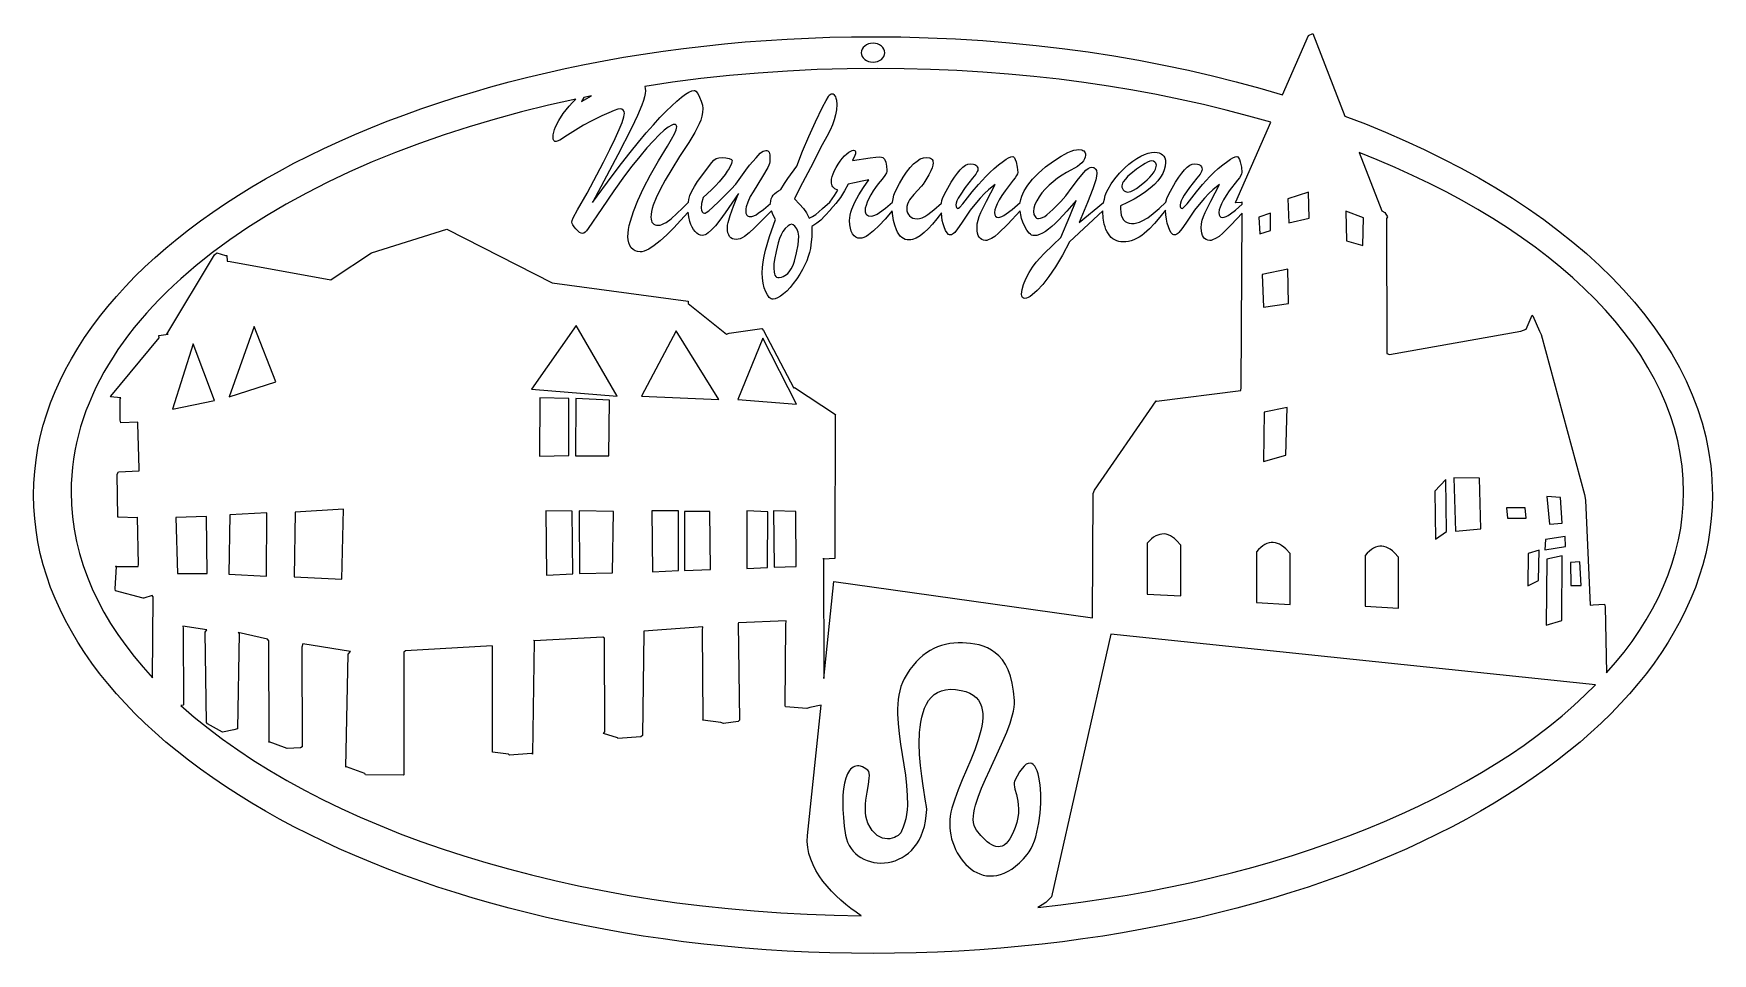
# Model space of a CAD drawing. Extents: x 35 to 1237, y 3 to 661.
import ezdxf

# ---------------------------------------------------------------- set-up
doc = ezdxf.new("R2010")
doc.units = 0

msp = doc.modelspace()

# ---------------------------------------------------------------- linework, layer by layer
at = {"layer": 'Layer 1'}
for p, q in [((948.128, 660.012), (951.122, 661.375)), ((951.122, 661.375), (974.106, 602.36)), ((486.086099, 648.806069), (500.55441, 650.735746)), ((500.55441, 650.735746), (515.156769, 652.473277)), ((515.156769, 652.473277), (529.888439, 654.016078)), ((529.888439, 654.016078), (544.744684, 655.361562)), ((544.744684, 655.361562), (559.720768, 656.507143)), ((559.720768, 656.507143), (574.811954, 657.450236)), ((574.811954, 657.450236), (590.013507, 658.188254)), ((590.013507, 658.188254), (605.320689, 658.718611)), ((605.320689, 658.718611), (620.728766, 659.038722)), ((620.728766, 659.038722), (636.233, 659.146)), ((628.457703, 650.322734), (627.965604, 649.05342)), ((629.236232, 651.47165), (628.457703, 650.322734)), ((630.267125, 652.472875), (629.236232, 651.47165)), ((631.516314, 653.299115), (630.267125, 652.472875)), ((632.949734, 653.923078), (631.516314, 653.299115)), ((634.533318, 654.317471), (632.949734, 653.923078)), ((636.233, 654.455), (634.533318, 654.317471)), ((636.233, 659.146), (656.121926, 658.96935)), ((637.933342, 654.317471), (636.233, 654.455)), ((636.233, 654.455), (636.233, 654.455)), ((639.517422, 653.923078), (637.933342, 654.317471)), ((640.951197, 653.299115), (639.517422, 653.923078)), ((642.200625, 652.472875), (640.951197, 653.299115)), ((643.231662, 651.47165), (642.200625, 652.472875)), ((644.010266, 650.322734), (643.231662, 651.47165)), ((644.502393, 649.05342), (644.010266, 650.322734)), ((656.121926, 658.96935), (675.850145, 658.443051)), ((675.850145, 658.443051), (695.407626, 657.572578)), ((695.407626, 657.572578), (714.784344, 656.363406)), ((714.784344, 656.363406), (733.970268, 654.821012)), ((733.970268, 654.821012), (752.955371, 652.950871)), ((752.955371, 652.950871), (771.729625, 650.758458)), ((771.729625, 650.758458), (790.283, 648.24925)), ((929.555, 617.428), (948.128, 660.012)), ((415.92102, 636.366022), (429.648051, 639.217634)), ((429.648051, 639.217634), (443.532811, 641.89003)), ((443.532811, 641.89003), (457.570563, 644.380625)), ((457.570563, 644.380625), (471.756571, 646.686834)), ((471.756571, 646.686834), (486.086099, 648.806069)), ((627.965604, 649.05342), (627.794, 647.691)), ((627.794, 647.691), (627.965604, 646.328293)), ((627.965604, 646.328293), (628.457703, 645.058844)), ((628.457703, 645.058844), (629.236232, 643.90991)), ((629.236232, 643.90991), (630.267125, 642.90875)), ((630.267125, 642.90875), (631.516314, 642.082621)), ((631.516314, 642.082621), (632.949734, 641.458781)), ((632.949734, 641.458781), (634.533318, 641.064488)), ((634.533318, 641.064488), (636.233, 640.927)), ((636.233, 640.927), (637.933342, 641.064488)), ((637.933342, 641.064488), (639.517422, 641.458781)), ((639.517422, 641.458781), (640.951197, 642.082621)), ((640.951197, 642.082621), (642.200625, 642.90875)), ((642.200625, 642.90875), (643.231662, 643.90991)), ((643.231662, 643.90991), (644.010266, 645.058844)), ((644.010266, 645.058844), (644.502393, 646.328293)), ((644.674, 647.691), (644.502393, 649.05342)), ((644.502393, 646.328293), (644.674, 647.691)), ((790.283, 648.24925), (808.605469, 645.428721)), ((808.605469, 645.428721), (826.687004, 642.302348)), ((826.687004, 642.302348), (844.517576, 638.875605)), ((844.517576, 638.875605), (862.087156, 635.153969)), ((362.684903, 623.219144), (375.733658, 626.761756)), ((375.733658, 626.761756), (388.959087, 630.135497)), ((388.959087, 630.135497), (402.356453, 633.337781)), ((402.356453, 633.337781), (415.92102, 636.366022)), ((492.693529, 626.514369), (472.767, 623.565)), ((512.903547, 629.094328), (492.693529, 626.514369)), ((533.383072, 631.297529), (512.903547, 629.094328)), ((554.118125, 633.116625), (533.383072, 631.297529)), ((575.094725, 634.544268), (554.118125, 633.116625)), ((596.298891, 635.573109), (575.094725, 634.544268)), ((617.716643, 636.195803), (596.298891, 635.573109)), ((639.334, 636.405), (617.716643, 636.195803)), ((658.433431, 636.241757), (639.334, 636.405)), ((677.378555, 635.755398), (658.433431, 636.241757)), ((696.159745, 634.950981), (677.378555, 635.755398)), ((714.767375, 633.833562), (696.159745, 634.950981)), ((733.191817, 632.408198), (714.767375, 633.833562)), ((751.423445, 630.679945), (733.191817, 632.408198)), ((769.452632, 628.65386), (751.423445, 630.679945)), ((787.26975, 626.335), (769.452632, 628.65386)), ((804.865173, 623.728421), (787.26975, 626.335)), ((862.087156, 635.153969), (879.385717, 631.142915)), ((879.385717, 631.142915), (896.40323, 626.847918)), ((896.40323, 626.847918), (913.129667, 622.274455)), ((324.646038, 611.603938), (337.136357, 615.637648)), ((337.136357, 615.637648), (349.817557, 619.510246)), ((349.817557, 619.510246), (362.684903, 623.219144)), ((423.505, 614.459), (403.829708, 610.057674)), ((420.984484, 612.00425), (423.505, 614.459)), ((427.482, 612.72), (434.76, 616.776)), ((429.265, 615.663), (427.482, 612.72)), ((434.76, 616.776), (429.265, 615.663)), ((434.76, 616.776), (434.76, 616.776)), ((471.813344, 613.364609), (470.71, 610.185)), ((472.60075, 616.142875), (471.813344, 613.364609)), ((473.072781, 618.519703), (472.60075, 616.142875)), ((472.767, 623.565), (473.114, 622.113625)), ((473.23, 620.495), (473.072781, 618.519703)), ((473.114, 622.113625), (473.23, 620.495)), ((495.738031, 613.076672), (499.039, 615.805)), ((499.039, 615.805), (501.956, 617.930672)), ((501.956, 617.930672), (504.45825, 619.449125)), ((504.45825, 619.449125), (506.546125, 620.360266)), ((506.546125, 620.360266), (508.22, 620.664)), ((508.22, 620.664), (508.769969, 620.524109)), ((508.769969, 620.524109), (509.367, 620.104375)), ((509.367, 620.104375), (510.703, 618.425)), ((510.703, 618.425), (512.056875, 615.9425)), ((512.056875, 615.9425), (513.26, 612.974)), ((600.094, 608.579), (602.615, 613.385625)), ((602.615, 613.385625), (604.308, 616.312)), ((604.308, 616.312), (604.956562, 617.180875)), ((604.956562, 617.180875), (605.62425, 617.8015)), ((605.62425, 617.8015), (606.311062, 618.173875)), ((606.311062, 618.173875), (607.017, 618.298)), ((607.017, 618.298), (607.637563, 618.165844)), ((607.637563, 618.165844), (608.221, 617.7695)), ((608.221, 617.7695), (608.766938, 617.109156)), ((608.766938, 617.109156), (609.275, 616.185)), ((609.275, 616.185), (609.702562, 615.049688)), ((609.702562, 615.049688), (610.0075, 613.75575)), ((610.0075, 613.75575), (610.251, 610.692)), ((822.229273, 620.83918), (804.865173, 623.728421)), ((839.352425, 617.672333), (822.229273, 620.83918)), ((856.225, 614.232937), (839.352425, 617.672333)), ((872.837372, 610.52605), (856.225, 614.232937)), ((913.129667, 622.274455), (929.555, 617.428)), ((288.367736, 598.561984), (300.256992, 603.06352)), ((300.256992, 603.06352), (312.351338, 607.411699)), ((312.351338, 607.411699), (324.646038, 611.603938)), ((384.534881, 605.288742), (365.636529, 600.160618)), ((403.829708, 610.057674), (384.534881, 605.288742)), ((411.269844, 599.08775), (414.463, 604.1)), ((414.463, 604.1), (416.464328, 606.82475)), ((416.464328, 606.82475), (418.637875, 609.4595)), ((418.637875, 609.4595), (420.984484, 612.00425)), ((442.078, 602.494), (434.328625, 598.701875)), ((446.965031, 604.712703), (442.078, 602.494)), ((450.78875, 606.297375), (446.965031, 604.712703)), ((453.549344, 607.248109), (450.78875, 606.297375)), ((455.247, 607.565), (453.549344, 607.248109)), ((456.374875, 607.3325), (455.247, 607.565)), ((457.355, 606.635), (456.374875, 607.3325)), ((456.592625, 597.79325), (457.841609, 601.678094)), ((458.031875, 605.579125), (457.355, 606.635)), ((457.841609, 601.678094), (458.153896, 603.135277)), ((458.258, 604.269), (458.031875, 605.579125)), ((458.153896, 603.135277), (458.258, 604.269)), ((467.615875, 602.694625), (463.375, 593.747)), ((470.71, 610.185), (467.615875, 602.694625)), ((478.940172, 596.134672), (483.689, 601.311)), ((483.689, 601.311), (488.063219, 605.829766)), ((488.063219, 605.829766), (492.0795, 609.751625)), ((492.0795, 609.751625), (495.738031, 613.076672)), ((513.758625, 602.177125), (512.971078, 599.414766)), ((513.26, 612.974), (514.10725, 610.058125)), ((514.231359, 604.950172), (513.758625, 602.177125)), ((514.10725, 610.058125), (514.389, 607.734)), ((514.389, 607.734), (514.231359, 604.950172)), ((594.996891, 598.205375), (600.094, 608.579)), ((609.461, 603.086), (608.502625, 599.6105)), ((610.054, 606.719875), (609.461, 603.086)), ((610.251, 610.692), (610.054, 606.719875)), ((889.179914, 606.556727), (872.837372, 610.52605)), ((905.242999, 602.330024), (889.179914, 606.556727)), ((921.017, 597.851), (905.242999, 602.330024)), ((974.106, 602.36), (988.835631, 596.702413)), ((974.106, 602.36), (974.106, 602.36)), ((253.977875, 584.163104), (265.223442, 589.10919)), ((265.223442, 589.10919), (276.688308, 593.909679)), ((276.688308, 593.909679), (288.367736, 598.561984)), ((347.150664, 594.681717), (329.093298, 588.860451)), ((365.636529, 600.160618), (347.150664, 594.681717)), ((407.279004, 588.913063), (407.621031, 590.67875)), ((407.621031, 590.67875), (408.191105, 592.579062)), ((408.191105, 592.579062), (408.98925, 594.614)), ((408.98925, 594.614), (411.269844, 599.08775)), ((428.986, 595.776), (417.587, 588.635)), ((434.328625, 598.701875), (428.986, 595.776)), ((451.598, 586.141), (454.511328, 592.614281)), ((463.375, 593.747), (453.553, 574.606)), ((454.511328, 592.614281), (456.592625, 597.79325)), ((468.255266, 583.627266), (473.795625, 590.240125)), ((473.795625, 590.240125), (478.940172, 596.134672)), ((486.638229, 592.106197), (483.087625, 588.824875)), ((489.652547, 594.449984), (486.638229, 592.106197)), ((492.130498, 595.856248), (489.652547, 594.449984)), ((492.004687, 585.707922), (494.07375, 589.606125)), ((493.16831, 596.207812), (492.130498, 595.856248)), ((494.072, 596.325), (493.16831, 596.207812)), ((494.7975, 596.214016), (494.072, 596.325)), ((494.07375, 589.606125), (495.315187, 592.553516)), ((495.31525, 595.881125), (494.7975, 596.214016)), ((495.315187, 592.553516), (495.625547, 593.670627)), ((495.625625, 595.326422), (495.31525, 595.881125)), ((495.625547, 593.670627), (495.729, 594.55)), ((495.729, 594.55), (495.625625, 595.326422)), ((508.737125, 590.620375), (504.382, 583.479)), ((511.869, 596.663), (508.737125, 590.620375)), ((512.971078, 599.414766), (511.869, 596.663)), ((590.237375, 587.705), (594.996891, 598.205375)), ((605.45525, 592.25825), (603.142, 587.705)), ((607.203, 596.114), (605.45525, 592.25825)), ((608.502625, 599.6105), (607.203, 596.114)), ((896.162, 540.856), (921.017, 597.851)), ((988.835631, 596.702413), (1003.237053, 590.812729)), ((1003.237053, 590.812729), (1017.301126, 584.695938)), ((232.163585, 573.844482), (242.956344, 579.074006)), ((242.956344, 579.074006), (253.977875, 584.163104)), ((311.48044, 582.705236), (294.328103, 576.224484)), ((329.093298, 588.860451), (311.48044, 582.705236)), ((407.165, 587.282), (407.279004, 588.913063)), ((407.296656, 585.840141), (407.165, 587.282)), ((407.69175, 584.810125), (407.296656, 585.840141)), ((408.350469, 584.192047), (407.69175, 584.810125)), ((409.273, 583.986), (408.350469, 584.192047)), ((410.18675, 584.276609), (409.273, 583.986)), ((411.8775, 585.148375), (410.18675, 584.276609)), ((417.587, 588.635), (411.8775, 585.148375)), ((443.23525, 569.271125), (447.84225, 578.363672)), ((447.84225, 578.363672), (451.598, 586.141)), ((462.319, 576.296), (468.255266, 583.627266)), ((474.377891, 579.449578), (469.218924, 573.35558)), ((479.000818, 584.606006), (474.377891, 579.449578)), ((483.087625, 588.824875), (479.000818, 584.606006)), ((482.683125, 570.337875), (489.108, 580.859)), ((489.108, 580.859), (492.004687, 585.707922)), ((504.382, 583.479), (497.786578, 573.316875)), ((556.481688, 576.530875), (557.46925, 577.1515)), ((557.46925, 577.1515), (558.437688, 577.523875)), ((558.437688, 577.523875), (559.387, 577.648)), ((559.387, 577.648), (560.217219, 577.568859)), ((560.217219, 577.568859), (560.901, 577.331375)), ((560.901, 577.331375), (561.439281, 576.935453)), ((581.733, 566.324), (585.815922, 577.077875)), ((585.815922, 577.077875), (590.237375, 587.705)), ((599.945, 581.62), (591.441, 565.141)), ((603.142, 587.705), (599.945, 581.62)), ((618.868094, 576.454641), (620.259, 577.226)), ((620.259, 577.226), (621.294125, 577.66925)), ((621.294125, 577.66925), (622.291, 577.817)), ((622.291, 577.817), (622.949984, 577.716688)), ((622.949984, 577.716688), (623.419875, 577.41575)), ((623.419875, 577.41575), (623.701328, 576.914188)), ((775.84975, 576.274875), (778.035293, 577.171385)), ((778.035293, 577.171385), (780.058531, 577.811734)), ((780.058531, 577.811734), (781.919441, 578.195936)), ((781.919441, 578.195936), (783.618, 578.324)), ((783.618, 578.324), (785.724828, 578.07575)), ((785.724828, 578.07575), (786.552264, 577.765437)), ((786.552264, 577.765437), (787.229125, 577.331)), ((787.229125, 577.331), (787.755471, 576.772437)), ((1017.301126, 584.695938), (1031.018707, 578.357031)), ((1031.018707, 578.357031), (1044.380655, 571.801)), ((211.283325, 562.9745), (221.604333, 568.477118)), ((221.604333, 568.477118), (232.163585, 573.844482)), ((277.652297, 569.426609), (261.469033, 562.320027)), ((294.328103, 576.224484), (277.652297, 569.426609)), ((431.469, 547.14), (443.23525, 569.271125)), ((453.553, 574.606), (435.457, 540.379)), ((449.471125, 559.626375), (456.040984, 568.283359)), ((456.040984, 568.283359), (462.319, 576.296)), ((463.524, 566.324), (458.295, 559.436)), ((469.218924, 573.35558), (463.524, 566.324)), ((476.955, 560.239), (482.683125, 570.337875)), ((497.786578, 573.316875), (492.145625, 564.2955)), ((517.022, 564.126), (520.824, 569.113)), ((520.824, 569.113), (522.347125, 570.813375)), ((522.347125, 570.813375), (523.832, 571.859)), ((523.832, 571.859), (525.760875, 572.398125)), ((525.760875, 572.398125), (528.61, 572.578)), ((528.61, 572.578), (530.96225, 572.398125)), ((530.96225, 572.398125), (533.202, 571.859)), ((534.828875, 568.24625), (533.163, 564.887)), ((533.202, 571.859), (534.837875, 571.13)), ((535.245234, 569.466313), (534.828875, 568.24625)), ((534.837875, 571.13), (535.247391, 570.757625)), ((535.384, 570.38), (535.245234, 569.466313)), ((535.247391, 570.757625), (535.384, 570.38)), ((545.099625, 563.503375), (547.875, 567.084)), ((547.875, 567.084), (552.5585, 572.524625)), ((552.5585, 572.524625), (555.475, 575.662)), ((555.475, 575.662), (556.481688, 576.530875)), ((560.93, 565.521), (557.129, 559.14)), ((561.709625, 567.095125), (560.93, 565.521)), ((561.439281, 576.935453), (561.833, 576.381)), ((562.169, 568.352), (561.709625, 567.095125)), ((561.833, 576.381), (562.112828, 575.582969)), ((562.112828, 575.582969), (562.312125, 574.45775)), ((562.395375, 569.619375), (562.169, 568.352)), ((562.312125, 574.45775), (562.471, 571.225)), ((562.471, 571.225), (562.395375, 569.619375)), ((575.301, 557.661), (581.733, 566.324)), ((591.441, 565.141), (583.954, 550.858)), ((608.671, 563.281), (609.866406, 565.568297)), ((609.866406, 565.568297), (611.1925, 567.781625)), ((611.1925, 567.781625), (612.649844, 569.920891)), ((612.649844, 569.920891), (614.239, 571.986)), ((614.239, 571.986), (615.857156, 573.834547)), ((615.857156, 573.834547), (617.4005, 575.324125)), ((617.4005, 575.324125), (618.868094, 576.454641)), ((623.212625, 574.0355), (621.464, 570.38)), ((621.464, 570.38), (634.105375, 572.408125)), ((623.649453, 575.308625), (623.212625, 574.0355)), ((623.795, 576.212), (623.649453, 575.308625)), ((623.701328, 576.914188), (623.795, 576.212)), ((634.105375, 572.408125), (638.281203, 572.915047)), ((638.281203, 572.915047), (641.028, 573.084)), ((641.028, 573.084), (642.363, 572.99975)), ((642.363, 572.99975), (643.209, 572.746)), ((643.209, 572.746), (643.820484, 572.239422)), ((643.820484, 572.239422), (644.375625, 571.478875)), ((644.375625, 571.478875), (645.318, 569.197)), ((645.318, 569.197), (645.93725, 566.408375)), ((645.93725, 566.408375), (646.144, 563.619)), ((660.328672, 562.240891), (662.858635, 565.450834)), ((662.858635, 565.450834), (665.332125, 568.077125)), ((665.332125, 568.077125), (667.749225, 570.119775)), ((667.749225, 570.119775), (670.110016, 571.578797)), ((670.110016, 571.578797), (672.41458, 572.454201)), ((672.41458, 572.454201), (674.663, 572.746)), ((674.663, 572.746), (676.670547, 572.49775)), ((676.670547, 572.49775), (677.459275, 572.187437)), ((677.459275, 572.187437), (678.104625, 571.753)), ((678.508875, 565.309875), (677.580109, 563.007109)), ((678.104625, 571.753), (678.606584, 571.194437)), ((679.066203, 567.232203), (678.508875, 565.309875)), ((678.606584, 571.194437), (678.965141, 570.51175)), ((678.965141, 570.51175), (679.180283, 569.704937)), ((679.252, 568.774), (679.066203, 567.232203)), ((679.180283, 569.704937), (679.252, 568.774)), ((698.742, 563.915), (700.603375, 565.745203)), ((700.603375, 565.745203), (702.428, 567.052375)), ((702.428, 567.052375), (704.215125, 567.836609)), ((704.215125, 567.836609), (705.964, 568.098)), ((705.964, 568.098), (708.13775, 567.866)), ((708.13775, 567.866), (709.047625, 567.575719)), ((709.047625, 567.575719), (709.839, 567.169)), ((709.839, 567.169), (710.481391, 566.640641)), ((710.481391, 566.640641), (710.940125, 565.985625)), ((710.940125, 565.985625), (711.215297, 565.204047)), ((711.215297, 565.204047), (711.307, 564.296)), ((722.9045, 564.696875), (726.189594, 567.438234)), ((726.189594, 567.438234), (729.668, 570.127)), ((729.668, 570.127), (731.5775, 571.494781)), ((731.5775, 571.494781), (733.3175, 572.472)), ((733.3175, 572.472), (734.888, 573.058469)), ((734.888, 573.058469), (736.289, 573.254)), ((736.289, 573.254), (736.887844, 573.021516)), ((736.887844, 573.021516), (737.48275, 572.324125)), ((737.48275, 572.324125), (738.073531, 571.161922)), ((738.073531, 571.161922), (738.66, 569.535)), ((738.66, 569.535), (739.5335, 565.7955)), ((739.5335, 565.7955), (739.825, 562.014)), ((757.11725, 563.669359), (759.7085, 565.848375)), ((759.7085, 565.848375), (765.485, 570.127)), ((765.485, 570.127), (770.991844, 573.713328)), ((770.991844, 573.713328), (773.501926, 575.122193)), ((773.501926, 575.122193), (775.84975, 576.274875)), ((782.550641, 566.254672), (780.426721, 564.932857)), ((784.347771, 567.584432), (782.550641, 566.254672)), ((785.818125, 568.922125), (784.347771, 567.584432)), ((786.961713, 570.26774), (785.818125, 568.922125)), ((787.778547, 571.621266), (786.961713, 570.26774)), ((787.755471, 576.772437), (788.131359, 576.08975)), ((788.268639, 572.982689), (787.778547, 571.621266)), ((788.131359, 576.08975), (788.35685, 575.282937)), ((788.432, 574.352), (788.268639, 572.982689)), ((788.35685, 575.282937), (788.432, 574.352)), ((790.230625, 564.728625), (791.667484, 565.418141)), ((791.667484, 565.418141), (793.024, 565.648)), ((793.024, 565.648), (794.387, 565.3835)), ((794.387, 565.3835), (795.468, 564.591)), ((812.690562, 561.3455), (816.575, 565.31)), ((816.575, 565.31), (819.430047, 567.887406)), ((819.430047, 567.887406), (822.275625, 570.12675)), ((822.275625, 570.12675), (825.111641, 572.028219)), ((829.119141, 567.195672), (824.859, 564.178)), ((825.111641, 572.028219), (827.938, 573.592)), ((827.938, 573.592), (830.684328, 574.812047)), ((831.033826, 568.4064), (829.119141, 567.195672)), ((830.684328, 574.812047), (833.280375, 575.683625)), ((832.794375, 569.346625), (831.033826, 568.4064)), ((834.392877, 569.962521), (832.794375, 569.346625)), ((833.280375, 575.683625), (835.726234, 576.206641)), ((835.821422, 570.200266), (834.392877, 569.962521)), ((835.726234, 576.206641), (838.022, 576.381)), ((837.0721, 570.006033), (835.821422, 570.200266)), ((838.137, 569.326), (837.0721, 570.006033)), ((838.022, 576.381), (839.6975, 576.267391)), ((838.680652, 568.649834), (838.137, 569.326)), ((838.137, 569.326), (838.137, 569.326)), ((838.558172, 564.355521), (839.108187, 566.215578)), ((839.012547, 567.899314), (838.680652, 568.649834)), ((839.149465, 567.084532), (839.012547, 567.899314)), ((839.108187, 566.215578), (839.149465, 567.084532)), ((839.6975, 576.267391), (841.19, 575.926625)), ((841.19, 575.926625), (842.4995, 575.358797)), ((842.4995, 575.358797), (843.626, 574.564)), ((843.626, 574.564), (844.531891, 573.541563)), ((844.531891, 573.541563), (845.178375, 572.29225)), ((845.473813, 566.453281), (844.8105, 563.799)), ((845.178375, 572.29225), (845.565922, 570.816063)), ((845.695, 569.113), (845.473813, 566.453281)), ((845.565922, 570.816063), (845.695, 569.113)), ((859.315, 563.915), (861.177641, 565.745203)), ((861.177641, 565.745203), (863.002125, 567.052375)), ((863.002125, 567.052375), (864.788547, 567.836609)), ((864.788547, 567.836609), (866.537, 568.098)), ((866.537, 568.098), (868.71075, 567.866)), ((868.71075, 567.866), (869.620625, 567.575719)), ((869.620625, 567.575719), (870.412, 567.169)), ((870.412, 567.169), (871.054391, 566.640641)), ((871.054391, 566.640641), (871.513125, 565.985625)), ((871.513125, 565.985625), (871.788297, 565.204047)), ((871.788297, 565.204047), (871.88, 564.296)), ((883.47775, 564.696875), (886.762625, 567.438234)), ((886.762625, 567.438234), (890.241, 570.127)), ((890.241, 570.127), (892.1505, 571.494781)), ((892.1505, 571.494781), (893.8905, 572.472)), ((893.8905, 572.472), (895.461, 573.058469)), ((895.461, 573.058469), (896.862, 573.254)), ((896.862, 573.254), (897.461688, 573.021516)), ((897.461688, 573.021516), (898.05725, 572.324125)), ((898.05725, 572.324125), (898.647938, 571.161922)), ((898.647938, 571.161922), (899.233, 569.535)), ((899.233, 569.535), (900.1065, 565.7955)), ((900.1065, 565.7955), (900.398, 562.014)), ((997.350228, 570.965917), (984.277, 576.25)), ((984.277, 576.25), (1000.55, 534.469)), ((1010.124884, 565.492219), (997.350228, 570.965917)), ((1022.593331, 559.832918), (1010.124884, 565.492219)), ((1044.380655, 571.801), (1057.377828, 565.032834)), ((1057.377828, 565.032834), (1070.001084, 558.057525)), ((191.374986, 551.573846), (201.205297, 557.339214)), ((201.205297, 557.339214), (211.283325, 562.9745)), ((245.794323, 554.913149), (230.644176, 547.214391)), ((261.469033, 562.320027), (245.794323, 554.913149)), ((435.457, 540.379), (449.471125, 559.626375)), ((458.295, 559.436), (450.694, 548.745)), ((472.00825, 550.71025), (476.955, 560.239)), ((487.459609, 556.414875), (483.729, 549.675)), ((492.145625, 564.2955), (487.459609, 556.414875)), ((508.32275, 551.84075), (510.664, 555.506)), ((510.664, 555.506), (513.553125, 559.562875)), ((513.553125, 559.562875), (517.022, 564.126)), ((526.014, 555.211), (523.453844, 552.371891)), ((530.266875, 560.48175), (526.014, 555.211)), ((531.884391, 562.792656), (530.266875, 560.48175)), ((533.163, 564.887), (531.884391, 562.792656)), ((534.78, 549.929), (537.950625, 553.5095)), ((537.950625, 553.5095), (541.59, 558.506)), ((541.59, 558.506), (545.099625, 563.503375)), ((557.129, 559.14), (550.358, 548.154)), ((570.297, 549.76), (572.865, 554.058875)), ((572.865, 554.058875), (575.301, 557.661)), ((606.416, 555.591), (606.556844, 557.212469)), ((606.483781, 554.323297), (606.416, 555.591)), ((606.6875, 553.224625), (606.483781, 554.323297)), ((606.556844, 557.212469), (606.9795, 559.03475)), ((607.027719, 552.294891), (606.6875, 553.224625)), ((606.9795, 559.03475), (607.684156, 561.057656)), ((607.684156, 561.057656), (608.671, 563.281)), ((618.379, 553.563), (615.929813, 548.702078)), ((622.895, 554.492), (618.379, 553.563)), ((628.463, 555.633), (622.895, 554.492)), ((633.202, 556.689), (628.463, 555.633)), ((629.411, 551.270375), (633.202, 556.689)), ((639.975, 553.732), (638.061219, 551.270297)), ((642.86275, 557.228125), (639.975, 553.732)), ((644.753, 559.774), (642.86275, 557.228125)), ((645.796875, 561.770375), (644.753, 559.774)), ((646.057297, 562.713203), (645.796875, 561.770375)), ((646.144, 563.619), (646.057297, 562.713203)), ((652.015, 547.985), (655.099, 554.07)), ((655.099, 554.07), (657.742154, 558.447283)), ((657.742154, 558.447283), (660.328672, 562.240891)), ((672.1805, 553.557406), (670.974, 552.126)), ((673.46725, 555.40075), (672.1805, 553.557406)), ((676.28, 560.324), (673.46725, 555.40075)), ((677.580109, 563.007109), (676.28, 560.324)), ((689.787, 550.774), (692.293078, 554.954516)), ((692.293078, 554.954516), (694.621125, 558.538125)), ((694.621125, 558.538125), (696.770859, 561.524922)), ((696.770859, 561.524922), (698.742, 563.915)), ((707.468, 557.873), (702.267719, 551.127703)), ((707.206, 548.027), (711.68325, 553.42525)), ((709.839, 560.83), (707.468, 557.873)), ((710.855, 562.521), (709.839, 560.83)), ((711.19425, 563.429125), (710.855, 562.521)), ((711.307, 564.296), (711.19425, 563.429125)), ((711.68325, 553.42525), (716.912, 559.056)), ((716.912, 559.056), (719.812156, 561.902828)), ((717.552, 541.266), (723.798, 553.225)), ((719.812156, 561.902828), (722.9045, 564.696875)), ((723.798, 553.225), (721.51725, 551.698391)), ((736.591, 556.352), (730.795891, 548.698266)), ((738.005875, 558.131766), (736.591, 556.352)), ((739.0165, 559.668625), (738.005875, 558.131766)), ((739.622875, 560.962672), (739.0165, 559.668625)), ((739.825, 562.014), (739.622875, 560.962672)), ((747.163, 552.802), (750.538875, 557.080125)), ((750.538875, 557.080125), (754.724, 561.464)), ((754.724, 561.464), (757.11725, 563.669359)), ((765.296, 555.337), (762.30525, 552.720109)), ((768.444438, 557.787984), (765.296, 555.337)), ((771.6075, 559.985375), (768.444438, 557.787984)), ((774.784813, 561.929078), (771.6075, 559.985375)), ((777.976, 563.619), (774.784813, 561.929078)), ((780.426721, 564.932857), (777.976, 563.619)), ((778.84, 551.323), (783.41125, 557.47125)), ((783.41125, 557.47125), (787.117, 561.971)), ((787.117, 561.971), (788.713703, 563.579547)), ((788.713703, 563.579547), (790.230625, 564.728625)), ((794.865672, 553.702734), (793.665, 550.225)), ((795.723875, 556.742375), (794.865672, 553.702734)), ((795.468, 564.591), (795.880703, 564.00225)), ((796.239141, 559.343828), (795.723875, 556.742375)), ((795.880703, 564.00225), (796.175375, 563.292)), ((796.175375, 563.292), (796.411, 561.507)), ((796.411, 561.507), (796.239141, 559.343828)), ((804.536, 550.055), (806.671063, 553.718)), ((806.671063, 553.718), (809.38925, 557.4815)), ((809.38925, 557.4815), (812.690562, 561.3455)), ((814.596891, 553.222891), (814.440754, 552.251335)), ((814.947471, 554.215499), (814.596891, 553.222891)), ((815.468795, 555.220959), (814.947471, 554.215499)), ((816.928875, 557.237625), (815.468795, 555.220959)), ((818.787533, 559.207275), (816.928875, 557.237625)), ((820.855172, 561.064297), (818.787533, 559.207275)), ((824.859, 564.178), (820.855172, 561.064297)), ((826.958719, 552.052766), (830.822, 555.236)), ((830.822, 555.236), (832.586547, 556.766701)), ((832.586547, 556.766701), (834.376688, 558.524734)), ((834.376688, 558.524734), (836.058172, 560.429369)), ((837.691125, 553.2455), (834.758609, 550.631)), ((836.058172, 560.429369), (837.49675, 562.399875)), ((837.49675, 562.399875), (838.558172, 564.355521)), ((840.158078, 555.8705), (837.691125, 553.2455)), ((842.159, 558.506), (840.158078, 555.8705)), ((843.705438, 561.149969), (842.159, 558.506)), ((844.8105, 563.799), (843.705438, 561.149969)), ((850.36, 550.774), (852.867344, 554.954516)), ((852.867344, 554.954516), (855.19525, 558.538125)), ((855.19525, 558.538125), (857.344281, 561.524922)), ((857.344281, 561.524922), (859.315, 563.915)), ((868.044, 557.873), (862.841984, 551.127703)), ((867.779, 548.027), (872.257625, 553.42525)), ((870.412, 560.83), (868.044, 557.873)), ((871.428, 562.521), (870.412, 560.83)), ((871.76725, 563.429125), (871.428, 562.521)), ((871.88, 564.296), (871.76725, 563.429125)), ((872.257625, 553.42525), (877.487, 559.056)), ((877.487, 559.056), (880.386, 561.902828)), ((878.125, 541.266), (884.371, 553.225)), ((880.386, 561.902828), (883.47775, 564.696875)), ((884.371, 553.225), (882.090297, 551.698391)), ((897.164, 556.352), (891.368891, 548.698266)), ((898.578875, 558.131766), (897.164, 556.352)), ((899.5895, 559.668625), (898.578875, 558.131766)), ((900.195875, 560.962672), (899.5895, 559.668625)), ((900.398, 562.014), (900.195875, 560.962672)), ((1034.747932, 553.992029), (1022.593331, 559.832918)), ((1046.58105, 547.973566), (1034.747932, 553.992029)), ((1070.001084, 558.057525), (1082.241281, 550.880063)), ((172.476458, 539.663208), (181.797128, 545.680982)), ((181.797128, 545.680982), (191.374986, 551.573846)), ((230.644176, 547.214391), (216.034606, 539.232166)), ((424.736, 535.224), (431.469, 547.14)), ((450.694, 548.745), (442.002, 536.026)), ((464.7465, 533.9455), (467.927, 541.9)), ((467.927, 541.9), (472.00825, 550.71025)), ((480.880297, 543.806625), (478.845625, 538.5405)), ((483.729, 549.675), (480.880297, 543.806625)), ((504.032, 540.619), (504.345, 542.492)), ((504.345, 542.492), (505.162125, 545.333)), ((505.162125, 545.333), (506.49, 548.45)), ((506.49, 548.45), (508.32275, 551.84075)), ((514.615, 544.013), (513.544375, 539.61825)), ((520.70075, 549.559125), (514.615, 544.013)), ((523.453844, 552.371891), (520.70075, 549.559125)), ((521.510875, 537.040625), (525.791, 541.182)), ((525.791, 541.182), (534.78, 549.929)), ((539.973, 546.802), (530.36975, 532.92075)), ((536.3425, 537.706), (539.973, 546.802)), ((548.381625, 544.61475), (546.67, 540.759)), ((550.358, 548.154), (548.381625, 544.61475)), ((562.785, 539.72), (562.961766, 541.515141)), ((562.961766, 541.515141), (563.344875, 543.096625)), ((563.344875, 543.096625), (563.934047, 544.464547)), ((563.934047, 544.464547), (564.729, 545.619)), ((564.729, 545.619), (565.810641, 546.733328)), ((565.810641, 546.733328), (567.099375, 547.794875)), ((567.099375, 547.794875), (568.594922, 548.803734)), ((568.594922, 548.803734), (570.297, 549.76)), ((583.954, 550.858), (580.003, 542.999)), ((580.003, 542.999), (583.6435, 539.3015)), ((605.344, 540.721), (608.603125, 545.33875)), ((607.505, 551.534), (607.027719, 552.294891)), ((608.926125, 550.28775), (607.505, 551.534)), ((608.603125, 545.33875), (611.005, 549.253)), ((611.005, 549.253), (608.926125, 550.28775)), ((613.00625, 544.059875), (609.609062, 539.636484)), ((615.929813, 548.702078), (613.00625, 544.059875)), ((623.20425, 540.579875), (626.016, 545.83)), ((626.016, 545.83), (629.411, 551.270375)), ((633.278, 543.252), (632.092813, 540.595547)), ((634.712531, 546.030391), (633.278, 543.252)), ((636.307, 548.703125), (634.712531, 546.030391)), ((638.061219, 551.270297), (636.307, 548.703125)), ((650.2, 540.595), (650.584, 543.041)), ((650.584, 543.041), (651.2425, 545.777)), ((651.2425, 545.777), (652.015, 547.985)), ((662.434, 542.238), (661.562078, 540.796141)), ((665.566625, 546.10425), (662.434, 542.238)), ((670.974, 552.126), (665.566625, 546.10425)), ((685.32, 539.895), (685.620875, 541.76525)), ((685.620875, 541.76525), (686.062, 543.337)), ((686.062, 543.337), (687.462875, 546.50575)), ((687.462875, 546.50575), (689.787, 550.774)), ((696.324031, 541.535609), (695.766762, 539.949842)), ((697.252785, 543.446291), (696.324031, 541.535609)), ((698.553, 545.681875), (697.252785, 543.446291)), ((702.267719, 551.127703), (698.553, 545.681875)), ((700.509, 539.492), (707.206, 548.027)), ((713.037, 543.506), (709.144125, 539.05825)), ((716.13675, 546.838797), (713.037, 543.506)), ((713.528, 533.153), (717.552, 541.266)), ((718.9635, 549.569625), (716.13675, 546.838797)), ((721.51725, 551.698391), (718.9635, 549.569625)), ((726.656875, 542.301625), (725.208314, 539.574744)), ((728.519389, 545.342803), (726.656875, 542.301625)), ((730.795891, 548.698266), (728.519389, 545.342803)), ((741.629, 540.529), (742.088125, 542.66275)), ((742.088125, 542.66275), (742.797, 544.858)), ((742.797, 544.858), (743.592109, 546.748938)), ((743.592109, 546.748938), (744.584375, 548.70325)), ((744.584375, 548.70325), (747.163, 552.802)), ((753.442094, 541.57), (752.23025, 538.8895)), ((755.139, 544.393), (753.442094, 541.57)), ((757.226375, 547.247828), (755.139, 544.393)), ((759.61525, 550.023625), (757.226375, 547.247828)), ((762.30525, 552.720109), (759.61525, 550.023625)), ((765.013125, 535.413625), (770.827, 541.224)), ((770.827, 541.224), (774.335125, 545.312375)), ((774.335125, 545.312375), (778.84, 551.323)), ((781.662, 541.816), (775.04025, 534.125125)), ((777.2975, 530.660375), (781.662, 541.816)), ((793.665, 550.225), (789.816625, 540.47425)), ((801.369, 540.389), (801.890984, 542.925875)), ((801.890984, 542.925875), (802.592875, 545.3825)), ((802.592875, 545.3825), (803.474578, 547.758875)), ((803.474578, 547.758875), (804.536, 550.055)), ((814.440754, 552.251335), (814.50276, 551.309033)), ((814.50276, 551.309033), (814.806609, 550.404188)), ((814.806609, 550.404188), (815.376, 549.545)), ((815.376, 549.545), (816.15334, 548.795716)), ((816.15334, 548.795716), (816.987566, 548.287912)), ((816.987566, 548.287912), (817.871861, 548.001414)), ((817.871861, 548.001414), (818.799406, 547.916047)), ((823.263, 542.924625), (818.586063, 540.444641)), ((818.799406, 547.916047), (819.763385, 548.011635)), ((819.763385, 548.011635), (820.75698, 548.268002)), ((820.75698, 548.268002), (822.80575, 549.182375)), ((822.80575, 549.182375), (824.891176, 550.497764)), ((827.521438, 545.452047), (823.263, 542.924625)), ((824.891176, 550.497764), (826.958719, 552.052766)), ((831.361, 548.027), (827.521438, 545.452047)), ((834.758609, 550.631), (831.361, 548.027)), ((845.986, 540.614), (846.635, 543.337)), ((846.635, 543.337), (848.037, 546.50575)), ((848.037, 546.50575), (850.36, 550.774)), ((856.897078, 541.535609), (856.339768, 539.949842)), ((857.825943, 543.446291), (856.897078, 541.535609)), ((859.126375, 545.681875), (857.825943, 543.446291)), ((862.841984, 551.127703), (859.126375, 545.681875)), ((861.082, 539.492), (867.779, 548.027)), ((873.613, 543.506), (869.717875, 539.05825)), ((876.711016, 546.838797), (873.613, 543.506)), ((874.101, 533.153), (878.125, 541.266)), ((879.536875, 549.569625), (876.711016, 546.838797)), ((882.090297, 551.698391), (879.536875, 549.569625)), ((887.229875, 542.301625), (885.781314, 539.574744)), ((889.092389, 545.342803), (887.229875, 542.301625)), ((891.368891, 548.698266), (889.092389, 545.342803)), ((948.099, 547.923), (933.249, 542.966)), ((933.249, 542.966), (934.033, 525.859)), ((933.249, 542.966), (933.249, 542.966)), ((948.441, 529.142), (948.099, 547.923)), ((1058.085049, 541.78154), (1046.58105, 547.973566)), ((1069.252291, 535.419967), (1058.085049, 541.78154)), ((1082.241281, 550.880063), (1094.089279, 543.505438)), ((1094.089279, 543.505438), (1105.535934, 535.938643)), ((154.62563, 527.263274), (163.417714, 533.52311)), ((163.417714, 533.52311), (172.476458, 539.663208)), ((201.981622, 530.974888), (188.501235, 522.450971)), ((216.034606, 539.232166), (201.981622, 530.974888)), ((420.819875, 527.570063), (421.60275, 529.45575)), ((421.60275, 529.45575), (424.736, 535.224)), ((442.002, 536.026), (432.223, 521.702)), ((462.508, 526.984), (464.7465, 533.9455)), ((477.319721, 531.770531), (477.218, 529.815)), ((477.218, 529.815), (477.300273, 528.487873)), ((477.624891, 533.876625), (477.319721, 531.770531)), ((478.133521, 536.133281), (477.624891, 533.876625)), ((478.845625, 538.5405), (478.133521, 536.133281)), ((491.684625, 528.758625), (495.878, 532.435)), ((495.878, 532.435), (499.94, 536.374375)), ((503.879, 533.618), (498.43775, 527.538625)), ((499.94, 536.374375), (504.032, 540.619)), ((504.31525, 530.091125), (503.879, 533.618)), ((505.098, 526.73), (504.31525, 530.091125)), ((513.544375, 539.61825), (513.187, 536.407)), ((513.187, 536.407), (513.342062, 534.816984)), ((513.342062, 534.816984), (513.80725, 533.681375)), ((513.80725, 533.681375), (514.582562, 533.000078)), ((514.582562, 533.000078), (515.668, 532.773)), ((515.668, 532.773), (516.195563, 532.881203)), ((516.195563, 532.881203), (516.87275, 533.205875)), ((516.87275, 533.205875), (518.679, 534.505)), ((518.679, 534.505), (521.510875, 537.040625)), ((530.36975, 532.92075), (526.548375, 527.739156)), ((532.467, 526.1495), (533.879, 531.04)), ((533.879, 531.04), (536.3425, 537.706)), ((545.187953, 535.855125), (545.089, 534.717)), ((545.089, 534.717), (545.282047, 532.794187)), ((545.484625, 537.2415), (545.187953, 535.855125)), ((545.282047, 532.794187), (545.860875, 531.42075)), ((546.67, 540.759), (545.484625, 537.2415)), ((545.860875, 531.42075), (546.294811, 530.940047)), ((546.294811, 530.940047), (546.825016, 530.596687)), ((546.825016, 530.596687), (547.451432, 530.390672)), ((547.451432, 530.390672), (548.174, 530.322)), ((548.174, 530.322), (549.505813, 530.469922)), ((549.505813, 530.469922), (550.94075, 530.913625)), ((550.94075, 530.913625), (552.478813, 531.653016)), ((563.445, 534.465), (551.487, 522.294)), ((552.478813, 531.653016), (554.12, 532.688)), ((554.12, 532.688), (557.764375, 535.479125)), ((557.764375, 535.479125), (562.785, 539.72)), ((564.649375, 531.38625), (563.445, 534.465)), ((566.459, 528.294), (564.649375, 531.38625)), ((583.6435, 539.3015), (586.438, 536.153)), ((586.438, 536.153), (588.64775, 533.005375)), ((588.64775, 533.005375), (590.538, 529.308)), ((590.538, 529.308), (592.983, 530.51225)), ((592.983, 530.51225), (595.203, 531.928)), ((595.203, 531.928), (597.498625, 533.734125)), ((597.498625, 533.734125), (600.17, 536.111)), ((601.767625, 530.850375), (598.889, 527.871)), ((600.17, 536.111), (605.344, 540.721)), ((605.739, 535.224), (601.767625, 530.850375)), ((609.609062, 539.636484), (605.739, 535.432)), ((605.739, 535.432), (605.739, 535.224)), ((619.508, 527.449), (619.611328, 529.329469)), ((619.611328, 529.329469), (619.921375, 531.3365)), ((619.921375, 531.3365), (620.438234, 533.470281)), ((620.438234, 533.470281), (621.162, 535.731)), ((621.162, 535.731), (623.20425, 540.579875)), ((630.738313, 536.327766), (630.569, 534.717)), ((630.569, 534.717), (630.637117, 533.786063)), ((630.637117, 533.786063), (630.8415, 532.97925)), ((631.24625, 538.287375), (630.738313, 536.327766)), ((630.8415, 532.97925), (631.182195, 532.296563)), ((631.182195, 532.296563), (631.65925, 531.738)), ((632.092813, 540.595547), (631.24625, 538.287375)), ((631.65925, 531.738), (632.272711, 531.303562)), ((632.272711, 531.303562), (633.022625, 530.99325)), ((633.022625, 530.99325), (634.932, 530.745)), ((634.932, 530.745), (636.144711, 530.898893)), ((636.144711, 530.898893), (637.556125, 531.360578)), ((637.556125, 531.360578), (639.166289, 532.130068)), ((639.166289, 532.130068), (640.97525, 533.207375)), ((640.97525, 533.207375), (645.18975, 536.285484)), ((650.031, 534.56), (644.831375, 528.594375)), ((645.18975, 536.285484), (650.2, 540.595)), ((650.342328, 530.941219), (650.031, 534.56)), ((650.939125, 527.45125), (650.342328, 530.941219)), ((660.566359, 537.627047), (660.442, 535.9)), ((660.442, 535.9), (660.568953, 534.441797)), ((660.939625, 539.259125), (660.566359, 537.627047)), ((660.568953, 534.441797), (660.949875, 533.110625)), ((661.562078, 540.796141), (660.939625, 539.259125)), ((660.949875, 533.110625), (661.584859, 531.906391)), ((661.584859, 531.906391), (662.474, 530.829)), ((662.474, 530.829), (663.564, 529.94175)), ((663.564, 529.94175), (664.8055, 529.308)), ((664.8055, 529.308), (666.19775, 528.92775)), ((667.74, 528.801), (669.552547, 528.98325)), ((669.552547, 528.98325), (671.454625, 529.53)), ((671.454625, 529.53), (673.446141, 530.44125)), ((673.446141, 530.44125), (675.527, 531.717)), ((675.527, 531.717), (679.9045, 535.084125)), ((679.9045, 535.084125), (685.32, 539.895)), ((685.212, 532.979), (681.990516, 528.670219)), ((685.460453, 530.238703), (685.212, 532.979)), ((685.866875, 527.642875), (685.460453, 530.238703)), ((695.766762, 539.949842), (695.581, 538.689)), ((695.581, 538.689), (695.670391, 537.616688)), ((695.670391, 537.616688), (695.938375, 536.85075)), ((695.938375, 536.85075), (696.384672, 536.391188)), ((696.384672, 536.391188), (697.009, 536.238)), ((697.009, 536.238), (697.567406, 536.441281)), ((697.567406, 536.441281), (698.33675, 537.05125)), ((698.33675, 537.05125), (700.509, 539.492)), ((705.888, 534.843), (699.606, 525.716)), ((709.144125, 539.05825), (705.888, 534.843)), ((711.456, 527.702), (712.351375, 530.375)), ((712.351375, 530.375), (713.528, 533.153)), ((723.552912, 535.06392), (723.346, 533.28)), ((723.346, 533.28), (723.510609, 531.689984)), ((723.510609, 531.689984), (724.004375, 530.554375)), ((724.173672, 537.162172), (723.552912, 535.06392)), ((724.004375, 530.554375), (724.827203, 529.873078)), ((725.208314, 539.574744), (724.173672, 537.162172)), ((724.827203, 529.873078), (725.979, 529.646)), ((725.979, 529.646), (727.153547, 529.807078)), ((727.153547, 529.807078), (728.491875, 530.290375)), ((728.491875, 530.290375), (729.994266, 531.095984)), ((729.994266, 531.095984), (731.661, 532.224)), ((731.661, 532.224), (735.785125, 535.502375)), ((741.578, 534.422), (732.76875, 524.9655)), ((735.785125, 535.502375), (741.629, 540.529)), ((741.985422, 531.675313), (741.578, 534.422)), ((742.631625, 528.95675), (741.985422, 531.675313)), ((751.503281, 536.3515), (751.261, 533.956)), ((751.261, 533.956), (751.506, 531.906875)), ((752.23025, 538.8895), (751.503281, 536.3515)), ((751.506, 531.906875), (751.811969, 531.056453)), ((751.811969, 531.056453), (752.24, 530.322)), ((752.24, 530.322), (752.766563, 529.730641)), ((752.766563, 529.730641), (753.3685, 529.308125)), ((753.3685, 529.308125), (754.046188, 529.054547)), ((754.046188, 529.054547), (754.8, 528.97)), ((754.8, 528.97), (756.163484, 529.139094)), ((756.163484, 529.139094), (757.621375, 529.64625)), ((757.621375, 529.64625), (759.173578, 530.491281)), ((759.173578, 530.491281), (760.82, 531.674)), ((760.82, 531.674), (765.013125, 535.413625)), ((775.04025, 534.125125), (769.32, 527.956)), ((770.827, 515.448), (777.2975, 530.660375)), ((800.85, 534.352), (776.997, 512.321)), ((789.816625, 540.47425), (783.767, 526.012)), ((783.767, 526.012), (801.369, 540.389)), ((800.85, 533.956), (800.85, 534.352)), ((801.0945, 529.154672), (800.85, 533.956)), ((801.828, 524.892125), (801.0945, 529.154672)), ((818.586063, 540.444641), (813.491, 538.012)), ((813.491, 538.012), (813.491, 535.9)), ((813.491, 535.9), (813.627453, 533.544266)), ((813.627453, 533.544266), (814.036625, 531.463125)), ((814.036625, 531.463125), (814.718234, 529.656672)), ((814.718234, 529.656672), (815.672, 528.125)), ((829.03, 527.28), (832.96975, 529.540625)), ((832.96975, 529.540625), (836.893, 532.435)), ((836.893, 532.435), (841.04125, 536.019375)), ((841.724469, 529.829656), (837.8605, 525.366)), ((841.04125, 536.019375), (845.986, 540.614)), ((845.709, 534.907), (841.724469, 529.829656)), ((845.889453, 531.605156), (845.709, 534.907)), ((846.286375, 528.50075), (845.889453, 531.605156)), ((856.339768, 539.949842), (856.154, 538.689)), ((856.154, 538.689), (856.243437, 537.616688)), ((856.243437, 537.616688), (856.51175, 536.85075)), ((856.51175, 536.85075), (856.958937, 536.391188)), ((856.958937, 536.391188), (857.585, 536.238)), ((857.585, 536.238), (858.141672, 536.441281)), ((858.141672, 536.441281), (858.910125, 537.05125)), ((858.910125, 537.05125), (861.082, 539.492)), ((866.464, 534.843), (860.182, 525.716)), ((869.717875, 539.05825), (866.464, 534.843)), ((872.032, 527.702), (872.9255, 530.375)), ((872.9255, 530.375), (874.101, 533.153)), ((884.125912, 535.06392), (883.919, 533.28)), ((883.919, 533.28), (884.083609, 531.689984)), ((884.083609, 531.689984), (884.577375, 530.554375)), ((884.746672, 537.162172), (884.125912, 535.06392)), ((884.577375, 530.554375), (885.400203, 529.873078)), ((885.781314, 539.574744), (884.746672, 537.162172)), ((885.400203, 529.873078), (886.552, 529.646)), ((886.552, 529.646), (887.726547, 529.807078)), ((887.726547, 529.807078), (889.064875, 530.290375)), ((889.064875, 530.290375), (890.567266, 531.095984)), ((890.567266, 531.095984), (892.234, 532.224)), ((892.234, 532.224), (895.7685, 535.01325)), ((900.601, 532.719), (892.737375, 524.341625)), ((895.7685, 535.01325), (900.632, 539.154)), ((895.849, 540.111), (896.162, 540.856)), ((899.786, 540.336), (895.849, 540.111)), ((900.641, 540.549), (899.786, 540.336)), ((899.952, 407.904), (900.601, 532.719)), ((900.632, 539.154), (900.641, 540.549)), ((900.632, 539.154), (900.632, 539.154)), ((920.854, 532.902), (912.559, 529.806)), ((912.559, 529.806), (913.251, 518.004)), ((912.559, 529.806), (912.559, 529.806)), ((920.854, 520.431), (920.854, 532.902)), ((934.033, 525.859), (948.441, 529.142)), ((974.868, 534.271), (975.351, 513.019)), ((987.427, 529.441), (974.868, 534.271)), ((974.868, 534.271), (974.868, 534.271)), ((986.942, 509.619), (987.427, 529.441)), ((1000.55, 534.469), (1002.81, 533.332)), ((1002.81, 533.332), (1004.55, 530.281)), ((1004.55, 530.281), (1004.03, 528.859)), ((1080.075141, 528.892859), (1069.252291, 535.419967)), ((1105.535934, 535.938643), (1116.572106, 528.184666)), ((137.860393, 514.39473), (146.104945, 520.886285)), ((146.104945, 520.886285), (154.62563, 527.263274)), ((188.501235, 522.450971), (175.609458, 513.668829)), ((277.049, 504.5), (331.142, 521.436)), ((331.142, 521.436), (406.555, 482.97)), ((420.559, 526.35), (420.819875, 527.570063)), ((420.742109, 525.478516), (420.559, 526.35)), ((421.291875, 524.385125), (420.742109, 525.478516)), ((422.208953, 523.069922), (421.291875, 524.385125)), ((423.494, 521.533), (422.208953, 523.069922)), ((424.890469, 520.091141), (423.494, 521.533)), ((426.14575, 519.061125), (424.890469, 520.091141)), ((427.259656, 518.443047), (426.14575, 519.061125)), ((428.232, 518.237), (427.259656, 518.443047)), ((429.103938, 518.453562), (428.232, 518.237)), ((430.0595, 519.10325), (429.103938, 518.453562)), ((431.099063, 520.186062), (430.0595, 519.10325)), ((432.223, 521.702), (431.099063, 520.186062)), ((460.739, 515.955), (460.849609, 518.355953)), ((460.849609, 518.355953), (461.181375, 520.994375)), ((461.181375, 520.994375), (461.734203, 523.870359)), ((461.734203, 523.870359), (462.508, 526.984)), ((477.300273, 528.487873), (477.547125, 527.337734)), ((477.547125, 527.337734), (477.958602, 526.364572)), ((477.958602, 526.364572), (478.53475, 525.568375)), ((478.53475, 525.568375), (479.275617, 524.949131)), ((479.275617, 524.949131), (480.18125, 524.506828)), ((480.18125, 524.506828), (481.251695, 524.241455)), ((481.251695, 524.241455), (482.487, 524.153)), ((482.487, 524.153), (483.741484, 524.27975)), ((483.741484, 524.27975), (485.100125, 524.66)), ((488.57075, 517.381625), (483.878, 513.082)), ((485.100125, 524.66), (486.562453, 525.29375)), ((486.562453, 525.29375), (488.128, 526.181)), ((488.128, 526.181), (491.684625, 528.758625)), ((493.547, 522.336), (488.57075, 517.381625)), ((498.43775, 527.538625), (493.547, 522.336)), ((505.824281, 524.585734), (505.098, 526.73)), ((506.6865, 522.673875), (505.824281, 524.585734)), ((507.685219, 520.994328), (506.6865, 522.673875)), ((508.821, 519.547), (507.685219, 520.994328)), ((510.0535, 518.382234), (508.821, 519.547)), ((511.34225, 517.550375), (510.0535, 518.382234)), ((512.687625, 517.051328), (511.34225, 517.550375)), ((514.09, 516.885), (512.687625, 517.051328)), ((515.024928, 516.991967), (514.09, 516.885)), ((516.024484, 517.312859), (515.024928, 516.991967)), ((517.088705, 517.847666), (516.024484, 517.312859)), ((518.217625, 518.596375), (517.088705, 517.847666)), ((520.669703, 520.735453), (518.217625, 518.596375)), ((523.381, 523.73), (520.669703, 520.735453)), ((526.548375, 527.739156), (523.381, 523.73)), ((531.997, 522.378), (532.114437, 524.123781)), ((532.095809, 520.397297), (531.997, 522.378)), ((532.392219, 518.680688), (532.095809, 520.397297)), ((532.114437, 524.123781), (532.467, 526.1495)), ((532.886207, 517.228172), (532.392219, 518.680688)), ((533.57775, 516.03975), (532.886207, 517.228172)), ((547.554125, 518.659625), (544.186, 516.04)), ((551.487, 522.294), (547.554125, 518.659625)), ((562.208625, 516.018625), (566.459, 528.294)), ((570.39475, 517.273375), (569.281992, 514.546018)), ((571.747227, 519.729936), (570.39475, 517.273375)), ((573.400125, 521.866516), (571.747227, 519.729936)), ((575.414148, 523.633932), (573.400125, 521.866516)), ((576.575552, 524.363833), (575.414148, 523.633932)), ((577.85, 524.983), (576.575552, 524.363833)), ((579.113953, 524.367388), (577.85, 524.983)), ((577.85, 524.983), (577.85, 524.983)), ((580.17334, 523.581977), (579.113953, 524.367388)), ((581.042456, 522.643905), (580.17334, 523.581977)), ((581.735594, 521.570312), (581.042456, 522.643905)), ((582.267048, 520.378337), (581.735594, 521.570312)), ((582.651113, 519.085117), (582.267048, 520.378337)), ((583.03425, 516.2635), (582.651113, 519.085117)), ((592.494, 523.223), (592.324625, 516.103125)), ((596.12425, 525.568375), (592.494, 523.223)), ((598.889, 527.871), (596.12425, 525.568375)), ((619.639766, 524.5465), (619.508, 527.449)), ((620.034875, 522.0085), (619.639766, 524.5465)), ((620.693047, 519.835), (620.034875, 522.0085)), ((621.614, 518.026), (620.693047, 519.835)), ((622.733578, 516.602516), (621.614, 518.026)), ((633.052, 517.265), (631.368375, 516.174313)), ((636.664, 520.191375), (633.052, 517.265)), ((640.576, 523.984), (636.664, 520.191375)), ((644.831375, 528.594375), (640.576, 523.984)), ((651.821859, 524.089906), (650.939125, 527.45125)), ((652.991, 520.857), (651.821859, 524.089906)), ((653.792945, 519.153658), (652.991, 520.857)), ((654.693562, 517.677391), (653.792945, 519.153658)), ((655.692898, 516.428209), (654.693562, 517.677391)), ((666.19775, 528.92775), (667.74, 528.801)), ((672.933, 518.955), (669.889219, 516.607516)), ((675.851297, 521.658406), (672.933, 518.955)), ((678.870375, 524.89675), (675.851297, 521.658406)), ((681.990516, 528.670219), (678.870375, 524.89675)), ((686.431359, 525.191609), (685.866875, 527.642875)), ((687.154, 522.885), (686.431359, 525.191609)), ((688.193531, 520.407734), (687.154, 522.885)), ((689.27975, 518.638375), (688.193531, 520.407734)), ((690.412844, 517.576828), (689.27975, 518.638375)), ((690.997027, 517.311455), (690.412844, 517.576828)), ((691.593, 517.223), (690.997027, 517.311455)), ((692.380625, 517.331203), (691.593, 517.223)), ((693.16375, 517.655875), (692.380625, 517.331203)), ((693.942, 518.197109), (693.16375, 517.655875)), ((694.715, 518.955), (693.942, 518.197109)), ((696.709375, 521.511625), (694.715, 518.955)), ((699.606, 525.716), (696.709375, 521.511625)), ((710.706, 522.378), (710.893875, 525.061375)), ((710.802418, 520.238764), (710.706, 522.378)), ((711.091656, 518.384797), (710.802418, 520.238764)), ((710.893875, 525.061375), (711.456, 527.702)), ((711.573691, 516.816088), (711.091656, 518.384797)), ((726.205, 518.491), (723.477063, 516.198641)), ((732.76875, 524.9655), (726.205, 518.491)), ((743.516516, 526.266313), (742.631625, 528.95675)), ((744.64, 523.604), (743.516516, 526.266313)), ((746.29625, 520.5905), (744.64, 523.604)), ((748.02675, 518.438), (746.29625, 520.5905)), ((748.919961, 517.684625), (748.02675, 518.438)), ((749.831875, 517.1465), (748.919961, 517.684625)), ((750.762539, 516.823625), (749.831875, 517.1465)), ((755.465875, 517.444875), (753.535359, 516.898234)), ((757.504203, 518.355828), (755.465875, 517.444875)), ((759.651, 519.631), (757.504203, 518.355828)), ((761.90625, 521.244813), (759.651, 519.631)), ((764.2695, 523.17025), (761.90625, 521.244813)), ((766.74075, 525.407312), (764.2695, 523.17025)), ((769.32, 527.956), (766.74075, 525.407312)), ((802.378125, 522.962865), (801.828, 524.892125)), ((803.0505, 521.168266), (802.378125, 522.962865)), ((803.845125, 519.508314), (803.0505, 521.168266)), ((804.762, 517.983), (803.845125, 519.508314)), ((805.783295, 516.616455), (804.762, 517.983)), ((815.672, 528.125), (816.848797, 526.904953)), ((816.848797, 526.904953), (818.193875, 526.033375)), ((818.193875, 526.033375), (819.707516, 525.510359)), ((819.707516, 525.510359), (821.39, 525.336)), ((821.39, 525.336), (823.250031, 525.4575)), ((823.250031, 525.4575), (825.14325, 525.822)), ((825.14325, 525.822), (827.069844, 526.4295)), ((827.069844, 526.4295), (829.03, 527.28)), ((830.495, 518.279), (828.629477, 516.843176)), ((834.117281, 521.515844), (830.495, 518.279)), ((837.8605, 525.366), (834.117281, 521.515844)), ((846.899109, 525.593969), (846.286375, 528.50075)), ((847.727, 522.885), (846.899109, 525.593969)), ((848.766547, 520.407734), (847.727, 522.885)), ((849.852875, 518.638375), (848.766547, 520.407734)), ((850.986266, 517.576828), (849.852875, 518.638375)), ((851.570697, 517.311455), (850.986266, 517.576828)), ((852.167, 517.223), (851.570697, 517.311455)), ((852.954047, 517.331203), (852.167, 517.223)), ((853.736875, 517.655875), (852.954047, 517.331203)), ((854.515016, 518.197109), (853.736875, 517.655875)), ((855.288, 518.955), (854.515016, 518.197109)), ((857.28275, 521.511625), (855.288, 518.955)), ((860.182, 525.716), (857.28275, 521.511625)), ((871.279, 522.378), (871.46725, 525.061375)), ((871.375418, 520.238764), (871.279, 522.378)), ((871.664656, 518.384797), (871.375418, 520.238764)), ((871.46725, 525.061375), (872.032, 527.702)), ((872.146691, 516.816088), (871.664656, 518.384797)), ((886.778, 518.491), (884.05175, 516.198641)), ((892.737375, 524.341625), (886.778, 518.491)), ((913.251, 518.004), (920.854, 520.431)), ((1004.03, 528.859), (1004.13, 432.294)), ((1090.54596, 522.204231), (1080.075141, 528.892859)), ((1100.657114, 515.358094), (1090.54596, 522.204231)), ((1116.572106, 528.184666), (1127.188652, 520.2485)), ((1127.188652, 520.2485), (1137.376432, 512.135135)), ((122.218634, 501.078266), (129.89671, 507.791195)), ((129.89671, 507.791195), (137.860393, 514.39473)), ((175.609458, 513.668829), (163.3223, 504.636875)), ((460.887125, 513.623438), (460.739, 515.955)), ((461.3315, 511.52925), (460.887125, 513.623438)), ((462.072125, 509.672438), (461.3315, 511.52925)), ((463.109, 508.053), (462.072125, 509.672438)), ((464.390953, 506.7405), (463.109, 508.053)), ((465.865375, 505.803), (464.390953, 506.7405)), ((467.532359, 505.2405), (465.865375, 505.803)), ((469.392, 505.053), (467.532359, 505.2405)), ((470.803078, 505.179766), (469.392, 505.053)), ((472.327125, 505.560125), (470.803078, 505.179766)), ((473.963859, 506.194172), (472.327125, 505.560125)), ((475.713, 507.082), (473.963859, 506.194172)), ((479.56075, 509.596), (475.713, 507.082)), ((483.878, 513.082), (479.56075, 509.596)), ((534.466824, 515.115422), (533.57775, 516.03975)), ((535.553406, 514.455188), (534.466824, 515.115422)), ((536.837473, 514.059047), (535.553406, 514.455188)), ((538.319, 513.927), (536.837473, 514.059047)), ((539.728609, 514.059016), (538.319, 513.927)), ((541.176375, 514.455125), (539.728609, 514.059016)), ((542.662203, 515.115422), (541.176375, 514.455125)), ((544.186, 516.04), (542.662203, 515.115422)), ((558.216297, 502.021766), (559.237, 506.237)), ((559.237, 506.237), (562.208625, 516.018625)), ((566.775, 505.231), (565.725578, 499.700984)), ((568.34825, 511.597047), (566.775, 505.231)), ((569.281992, 514.546018), (568.34825, 511.597047)), ((581.53, 504.355), (582.660781, 510.159437)), ((582.660781, 510.159437), (582.999355, 513.24257)), ((582.999355, 513.24257), (583.03425, 516.2635)), ((591.374828, 507.385188), (590.726125, 504.57775)), ((591.817, 510.124), (591.374828, 507.385188)), ((592.324625, 516.103125), (591.817, 510.124)), ((623.984875, 515.585625), (622.733578, 516.602516)), ((625.367984, 514.975422), (623.984875, 515.585625)), ((626.883, 514.772), (625.367984, 514.975422)), ((628.28425, 514.927813), (626.883, 514.772)), ((629.77925, 515.39525), (628.28425, 514.927813)), ((631.368375, 516.174313), (629.77925, 515.39525)), ((656.791, 515.406125), (655.692898, 516.428209)), ((657.987914, 514.61115), (656.791, 515.406125)), ((659.283688, 514.043297), (657.987914, 514.61115)), ((660.678367, 513.702576), (659.283688, 514.043297)), ((662.172, 513.589), (660.678367, 513.702576)), ((663.311309, 513.672857), (662.172, 513.589)), ((664.509281, 513.924422), (663.311309, 513.672857)), ((667.0815, 514.930625), (664.509281, 513.924422)), ((669.889219, 516.607516), (667.0815, 514.930625)), ((712.2485, 515.532625), (711.573691, 516.816088)), ((713.116059, 514.534396), (712.2485, 515.532625)), ((714.176344, 513.821391), (713.116059, 514.534396)), ((715.429332, 513.393596), (714.176344, 513.821391)), ((716.875, 513.251), (715.429332, 513.393596)), ((717.810578, 513.332889), (716.875, 513.251)), ((718.812063, 513.578547), (717.810578, 513.332889)), ((721.01275, 514.561125), (718.812063, 513.578547)), ((723.477063, 516.198641), (721.01275, 514.561125)), ((751.712, 516.716), (750.762539, 516.823625)), ((753.535359, 516.898234), (751.712, 516.716)), ((758.522, 503.743), (765.183, 510.166)), ((765.183, 510.166), (770.827, 515.448)), ((776.997, 512.321), (771.846313, 502.742406)), ((806.891859, 515.432078), (805.783295, 516.616455)), ((808.087588, 514.429881), (806.891859, 515.432078)), ((809.370375, 513.609875), (808.087588, 514.429881)), ((810.740115, 512.972072), (809.370375, 513.609875)), ((812.196703, 512.516484), (810.740115, 512.972072)), ((813.740033, 512.243123), (812.196703, 512.516484)), ((815.37, 512.152), (813.740033, 512.243123)), ((817.285398, 512.247762), (815.37, 512.152)), ((819.193812, 512.535031), (817.285398, 512.247762)), ((821.095195, 513.013785), (819.193812, 512.535031)), ((822.9895, 513.684), (821.095195, 513.013785)), ((824.87668, 514.545652), (822.9895, 513.684)), ((826.756687, 515.598719), (824.87668, 514.545652)), ((828.629477, 516.843176), (826.756687, 515.598719)), ((872.8215, 515.532625), (872.146691, 516.816088)), ((873.689059, 514.534396), (872.8215, 515.532625)), ((874.749344, 513.821391), (873.689059, 514.534396)), ((876.002332, 513.393596), (874.749344, 513.821391)), ((877.448, 513.251), (876.002332, 513.393596)), ((878.384563, 513.332889), (877.448, 513.251)), ((879.38675, 513.578547), (878.384563, 513.332889)), ((881.588, 514.561125), (879.38675, 513.578547)), ((884.05175, 516.198641), (881.588, 514.561125)), ((975.351, 513.019), (986.942, 509.619)), ((1110.400963, 508.358464), (1100.657114, 515.358094)), ((1119.769873, 501.209354), (1110.400963, 508.358464)), ((1137.376432, 512.135135), (1147.126302, 503.849561)), ((107.738245, 487.334567), (114.830901, 494.258527)), ((114.830901, 494.258527), (122.218634, 501.078266)), ((130.58, 446.127), (164.752, 502.85)), ((151.655773, 495.363524), (140.625888, 485.857189)), ((163.3223, 504.636875), (151.655773, 495.363524)), ((164.752, 502.85), (166.293, 504.305)), ((166.293, 504.305), (172.558, 502.459)), ((172.558, 502.459), (173.504, 502.517)), ((173.504, 502.517), (173.885, 498.39)), ((173.885, 498.39), (175.868, 498.166)), ((175.868, 498.166), (248.028, 485.172)), ((249.787, 486.307), (277.049, 504.5)), ((556.903, 490.01), (557.049016, 493.908547)), ((557.049016, 493.908547), (557.486875, 497.912375)), ((557.486875, 497.912375), (558.216297, 502.021766)), ((565.339061, 496.515713), (565.189625, 493.393875)), ((565.189625, 493.393875), (565.385986, 490.593178)), ((565.725578, 499.700984), (565.339061, 496.515713)), ((576.202949, 490.68251), (577.738, 492.935625)), ((577.738, 492.935625), (578.972488, 495.512412)), ((578.972488, 495.512412), (579.972156, 498.329891)), ((579.972156, 498.329891), (581.53, 504.355)), ((587.481516, 495.706734), (585.834875, 492.513875)), ((588.808, 498.757), (587.481516, 495.706734)), ((589.870609, 501.701687), (588.808, 498.757)), ((590.726125, 504.57775), (589.870609, 501.701687)), ((748.176, 490.349), (750.519, 494.024875)), ((750.519, 494.024875), (753.18, 497.616)), ((753.18, 497.616), (755.927125, 500.922875)), ((755.927125, 500.922875), (758.522, 503.743)), ((766.9315, 494.45775), (762.252187, 487.467219)), ((771.846313, 502.742406), (766.9315, 494.45775)), ((1128.756206, 493.914776), (1119.769873, 501.209354)), ((1137.352325, 486.478744), (1128.756206, 493.914776)), ((1147.126302, 503.849561), (1156.429122, 495.396769)), ((1156.429122, 495.396769), (1165.27575, 486.78175)), ((100.945405, 480.30897), (107.738245, 487.334567)), ((135.35469, 481.019282), (130.248656, 476.126285)), ((140.625888, 485.857189), (135.35469, 481.019282)), ((248.028, 485.172), (249.787, 486.307)), ((406.555, 482.97), (406.609, 482.883)), ((406.609, 482.883), (503.862, 469.762)), ((557.058109, 486.159688), (556.903, 490.01)), ((557.523625, 482.63675), (557.058109, 486.159688)), ((558.299828, 479.441187), (557.523625, 482.63675)), ((565.385986, 490.593178), (565.647814, 489.39379)), ((565.647814, 489.39379), (566.036859, 488.371328)), ((566.036859, 488.371328), (566.566711, 487.558005)), ((566.566711, 487.558005), (567.250959, 486.986033)), ((567.250959, 486.986033), (568.103192, 486.687627)), ((568.103192, 486.687627), (569.137, 486.695)), ((569.137, 486.695), (570.618928, 487.010345)), ((570.618928, 487.010345), (571.968191, 487.479217)), ((571.968191, 487.479217), (573.193007, 488.091241)), ((573.193007, 488.091241), (574.301594, 488.836047)), ((574.301594, 488.836047), (575.302168, 489.70326)), ((575.302168, 489.70326), (576.202949, 490.68251)), ((579.185453, 482.396266), (576.806375, 479.499125)), ((581.583, 485.7), (579.185453, 482.396266)), ((583.868547, 489.178328), (581.583, 485.7)), ((585.834875, 492.513875), (583.868547, 489.178328)), ((743.027437, 478.051906), (744.0575, 481.72825)), ((744.0575, 481.72825), (745.773812, 485.827219)), ((745.773812, 485.827219), (748.176, 490.349)), ((757.808, 481.771), (753.759187, 477.352547)), ((760.000727, 484.457309), (757.808, 481.771)), ((762.252187, 487.467219), (760.000727, 484.457309)), ((933.173, 492.731), (914.972, 488.868)), ((914.972, 488.868), (915.94, 465.373)), ((914.972, 488.868), (914.972, 488.868)), ((933.811, 468.098), (933.173, 492.731)), ((1145.550594, 478.905273), (1137.352325, 486.478744)), ((1165.27575, 486.78175), (1173.657044, 478.009495)), ((88.278113, 465.96321), (94.457116, 473.184322)), ((94.457116, 473.184322), (100.945405, 480.30897)), ((125.309788, 471.179248), (120.540088, 466.179225)), ((130.248656, 476.126285), (125.309788, 471.179248)), ((503.862, 469.762), (503.93, 468.185)), ((559.387, 476.573), (558.299828, 479.441187)), ((560.655578, 474.206719), (559.387, 476.573)), ((561.981625, 472.51675), (560.655578, 474.206719)), ((563.364859, 471.502906), (561.981625, 472.51675)), ((564.077834, 471.249473), (563.364859, 471.502906)), ((564.805, 471.165), (564.077834, 471.249473)), ((566.248797, 471.399953), (564.805, 471.165)), ((567.946375, 472.104875), (566.248797, 471.399953)), ((569.898016, 473.279859), (567.946375, 472.104875)), ((572.104, 474.925), (569.898016, 473.279859)), ((574.445859, 477.008672), (572.104, 474.925)), ((576.806375, 479.499125), (574.445859, 477.008672)), ((742.684, 474.798), (742.769867, 476.37216)), ((742.825312, 473.430375), (742.684, 474.798)), ((742.769867, 476.37216), (743.027437, 478.051906)), ((743.249, 472.4535), (742.825312, 473.430375)), ((743.954688, 471.867375), (743.249, 472.4535)), ((744.942, 471.672), (743.954688, 471.867375)), ((746.064461, 471.829783), (744.942, 471.672)), ((747.325812, 472.303141), (746.064461, 471.829783)), ((748.726008, 473.092084), (747.325812, 472.303141)), ((750.265, 474.196625), (748.726008, 473.092084)), ((753.759187, 477.352547), (750.265, 474.196625)), ((1153.343375, 471.198375), (1145.550594, 478.905273)), ((1160.723032, 463.362064), (1153.343375, 471.198375)), ((1173.657044, 478.009495), (1181.563862, 469.084994)), ((1181.563862, 469.084994), (1188.987062, 460.013239)), ((76.866915, 451.241935), (82.413134, 458.648219)), ((82.413134, 458.648219), (88.278113, 465.96321)), ((115.941556, 461.127265), (111.516195, 456.024422)), ((120.540088, 466.179225), (115.941556, 461.127265)), ((503.93, 468.185), (531.37, 446.184)), ((915.94, 465.373), (933.811, 468.098)), ((1103.99, 449.833), (1108.2, 459.742)), ((1108.2, 459.742), (1108.69, 459.358)), ((1108.69, 459.358), (1113.41, 448.314)), ((1167.681929, 455.400353), (1160.723032, 463.362064)), ((1188.987062, 460.013239), (1195.917504, 450.799219)), ((71.644192, 443.746945), (76.866915, 451.241935)), ((103.192988, 445.670292), (99.299146, 440.421108)), ((107.266005, 450.871747), (103.192988, 445.670292)), ((111.516195, 456.024422), (107.266005, 450.871747)), ((124.845, 445.136), (131.474, 446.143)), ((125.11, 443.497), (124.845, 445.136)), ((131.474, 446.143), (130.58, 446.127)), ((193.165, 451.539), (175.311, 401.374)), ((208.532, 412.067), (193.165, 451.539)), ((193.165, 451.539), (193.165, 451.539)), ((423.627, 452.462), (391.769, 406.809)), ((452.986, 401.729), (423.627, 452.462)), ((423.627, 452.462), (423.627, 452.462)), ((495.26, 448.444), (470.487, 401.746)), ((525.782, 399.342), (495.26, 448.444)), ((495.26, 448.444), (495.26, 448.444)), ((531.37, 446.184), (533.264, 446.848)), ((533.264, 446.848), (556.581, 450.137)), ((556.581, 450.137), (557.84, 448.89)), ((557.84, 448.89), (579.436, 407.586)), ((1006.13, 431.5), (1100.01, 448.205)), ((1100.01, 448.205), (1103.99, 449.833)), ((1113.41, 448.314), (1114.61, 445.831)), ((1114.61, 445.831), (1145.6, 331.374)), ((1174.212428, 447.317257), (1167.681929, 455.400353)), ((1180.306893, 439.116787), (1174.212428, 447.317257)), ((1195.917504, 450.799219), (1202.346044, 441.447926)), ((62.188177, 428.501187), (66.7497, 436.165833)), ((66.7497, 436.165833), (71.644192, 443.746945)), ((90.5433, 401.862), (125.11, 443.497)), ((95.586479, 435.125248), (92.056989, 429.783762)), ((99.299146, 440.421108), (95.586479, 435.125248)), ((149.529, 439.285), (134.546, 392.475)), ((164.651, 398.633), (149.529, 439.285)), ((149.529, 439.285), (149.529, 439.285)), ((557.408, 443.366), (539.549, 399.342)), ((581.355, 396.085), (557.408, 443.366)), ((557.408, 443.366), (557.408, 443.366)), ((1185.957686, 430.802959), (1180.306893, 439.116787)), ((1202.346044, 441.447926), (1208.263542, 431.96435)), ((57.964358, 420.755592), (62.188177, 428.501187)), ((88.712678, 424.397703), (85.555547, 418.968122)), ((92.056989, 429.783762), (88.712678, 424.397703)), ((1004.13, 432.294), (1006.13, 431.5)), ((1191.157172, 422.379784), (1185.957686, 430.802959)), ((1195.897712, 413.851278), (1191.157172, 422.379784)), ((1208.263542, 431.96435), (1213.660856, 422.353482)), ((1213.660856, 422.353482), (1218.528844, 412.620312)), ((50.548778, 405.031899), (54.08298, 412.931634)), ((54.08298, 412.931634), (57.964358, 420.755592)), ((82.587597, 413.496072), (79.810829, 407.982603)), ((85.555547, 418.968122), (82.587597, 413.496072)), ((175.311, 401.374), (208.532, 412.067)), ((1200.171672, 405.221453), (1195.897712, 413.851278)), ((1218.528844, 412.620312), (1222.858364, 402.769833)), ((44.540851, 389.015441), (47.36649, 397.058973)), ((47.36649, 397.058973), (50.548778, 405.031899)), ((74.838847, 396.835619), (72.647636, 391.204206)), ((77.227246, 402.428768), (74.838847, 396.835619)), ((79.810829, 407.982603), (77.227246, 402.428768)), ((90.302, 401.284), (90.5433, 401.862)), ((97.7323, 400.555), (90.302, 401.284)), ((97.1309, 384.568), (97.252, 399.771)), ((97.252, 399.771), (97.7323, 400.555)), ((134.546, 392.475), (164.651, 398.633)), ((391.769, 406.809), (452.986, 401.729)), ((397.594, 400.507), (397.36, 358.894)), ((418.388, 399.991), (397.594, 400.507)), ((418.431, 359.173), (418.388, 399.991)), ((418.388, 399.991), (418.388, 399.991)), ((423.457, 399.991), (423.237, 359.049)), ((447.432, 398.91), (423.457, 399.991)), ((447.178, 359.049), (447.432, 398.91)), ((447.432, 398.91), (447.432, 398.91)), ((470.487, 401.746), (525.782, 399.342)), ((539.549, 399.342), (581.355, 396.085)), ((579.436, 407.586), (579.966, 408.051)), ((579.966, 408.051), (609.348, 388.744)), ((794.929, 334.484), (839.046, 398.323)), ((839.046, 398.323), (839.201, 398.216)), ((839.201, 398.216), (899.732, 405.7)), ((899.732, 405.7), (899.952, 407.904)), ((1203.971413, 396.494323), (1200.171672, 405.221453)), ((1222.858364, 402.769833), (1226.640274, 392.807033)), ((42.076598, 380.903891), (44.540851, 389.015441)), ((70.655613, 385.535582), (68.864779, 379.830799)), ((72.647636, 391.204206), (70.655613, 385.535582)), ((609.151, 388.095), (609.018, 287.034)), ((609.348, 388.744), (609.151, 388.095)), ((916.423, 390.333), (915.94, 355.073)), ((932.845, 393.712), (916.423, 390.333)), ((916.423, 390.333), (916.423, 390.333)), ((931.88, 359.419), (932.845, 393.712)), ((1207.289299, 387.673901), (1203.971413, 396.494323)), ((1210.117693, 378.764201), (1207.289299, 387.673901)), ((1226.640274, 392.807033), (1229.865433, 382.736905)), ((38.251192, 364.487077), (39.978466, 372.726907)), ((39.978466, 372.726907), (42.076598, 380.903891)), ((67.277137, 374.090908), (65.894686, 368.316961)), ((68.864779, 379.830799), (67.277137, 374.090908)), ((97.7323, 382.629), (97.1309, 384.568)), ((109.714, 383.23), (97.7323, 382.629)), ((109.714, 381.906), (109.714, 383.23)), ((110.725, 349.871), (109.714, 381.906)), ((1212.448959, 369.769236), (1210.117693, 378.764201)), ((1229.865433, 382.736905), (1232.524699, 372.564437)), ((36.899512, 356.186985), (38.251192, 364.487077)), ((64.71943, 362.51001), (63.753368, 356.671106)), ((65.894686, 368.316961), (64.71943, 362.51001)), ((1214.275459, 360.69302), (1212.448959, 369.769236)), ((1215.589557, 351.539567), (1214.275459, 360.69302)), ((1232.524699, 372.564437), (1234.608931, 362.294623)), ((1234.608931, 362.294623), (1236.108986, 351.932451)), ((35.928163, 347.829217), (36.899512, 356.186985)), ((62.998503, 350.801301), (62.456835, 344.901647)), ((63.753368, 356.671106), (62.998503, 350.801301)), ((110.791, 348.234), (110.725, 349.871)), ((397.36, 358.894), (418.431, 359.173)), ((423.237, 359.049), (447.178, 359.049)), ((915.94, 355.073), (931.88, 359.419)), ((1216.383617, 342.312889), (1215.589557, 351.539567)), ((1236.108986, 351.932451), (1236.63709, 346.718291)), ((35.1454, 330.951), (35.34188, 339.41636)), ((35.34188, 339.41636), (35.928163, 347.829217)), ((62.130367, 338.973197), (62.0211, 333.017)), ((62.456835, 344.901647), (62.130367, 338.973197)), ((94.9979, 345.861), (96.0588, 347.574)), ((95.4286, 315.107), (94.9979, 345.861)), ((96.0588, 347.574), (110.791, 348.234)), ((1046.35, 342.031), (1038.63, 333.818)), ((1046.84, 304.837), (1046.35, 342.031)), ((1046.35, 342.031), (1046.35, 342.031)), ((1070.5, 342.996), (1052.15, 343.168)), ((1052.15, 343.168), (1053.27, 305.164)), ((1071.47, 306.77), (1070.5, 342.996)), ((1070.5, 342.996), (1070.5, 342.996)), ((1216.65, 333.017), (1216.383617, 342.312889)), ((1236.63709, 346.718291), (1237.015723, 341.482913)), ((1237.015723, 341.482913), (1237.24374, 336.226942)), ((35.34188, 322.485639), (35.1454, 330.951)), ((62.0211, 333.017), (62.265945, 324.104564)), ((793.487, 242.951), (793.936, 332.159)), ((793.936, 332.159), (794.929, 334.484)), ((1038.63, 333.818), (1038.94, 299.37)), ((1118.81, 329.955), (1120.74, 310.151)), ((1128.47, 329.3), (1118.81, 329.955)), ((1118.81, 329.955), (1118.81, 329.955)), ((1129.61, 310.769), (1128.47, 329.3)), ((1145.6, 331.374), (1146.33, 327.203)), ((1146.33, 327.203), (1149.69, 252.152)), ((1216.419343, 324.366371), (1216.65, 333.017)), ((1237.32, 330.951), (1237.12352, 322.485639)), ((1237.24374, 336.226942), (1237.32, 330.951)), ((35.928163, 314.07278), (35.34188, 322.485639)), ((36.899512, 305.715009), (35.928163, 314.07278)), ((62.265945, 324.104564), (62.995993, 315.255609)), ((62.995993, 315.255609), (64.204515, 306.473662)), ((95.9261, 315.206), (95.4286, 315.107)), ((109.184, 314.681), (95.9261, 315.206)), ((109.582, 315.073), (109.184, 314.681)), ((110.377, 281.263), (109.582, 315.073)), ((158.947, 315.559), (136.984, 314.876)), ((136.984, 314.876), (138.122, 274.842)), ((136.984, 314.876), (136.984, 314.876)), ((159.56, 274.769), (158.947, 315.559)), ((175.615, 316.719), (175.021, 274.205)), ((202.252, 318.132), (175.615, 316.719)), ((202.048, 272.785), (202.252, 318.132)), ((202.252, 318.132), (202.252, 318.132)), ((222.403, 318.686), (221.808, 272.5)), ((256.996, 320.76), (222.403, 318.686)), ((222.403, 318.686), (222.403, 318.686)), ((255.796, 270.62), (256.996, 320.76)), ((420.841, 319.394), (402.034, 319.552)), ((402.034, 319.552), (402.46, 273.547)), ((421.394, 274.487), (420.841, 319.394)), ((420.841, 319.394), (420.841, 319.394)), ((450.418, 319.154), (425.715, 319.552)), ((425.715, 319.552), (426.087, 274.665)), ((449.735, 275.291), (450.418, 319.154)), ((450.418, 319.154), (450.418, 319.154)), ((496.953, 319.552), (477.957, 319.552)), ((477.957, 319.552), (478.437, 276.081)), ((496.86, 276.869), (496.953, 319.552)), ((496.953, 319.552), (496.953, 319.552)), ((519.458, 319.256), (501.226, 319.256)), ((501.226, 319.256), (501.226, 276.869)), ((519.847, 277.71), (519.458, 319.256)), ((519.458, 319.256), (519.458, 319.256)), ((560.877, 318.9), (545.792, 319.552)), ((545.792, 319.552), (545.809, 278.469)), ((560.806, 279.084), (560.877, 318.9)), ((560.877, 318.9), (560.877, 318.9)), ((580.985, 319.256), (565.037, 319.552)), ((565.037, 319.552), (565.37, 279.268)), ((581.126, 279.705), (580.985, 319.256)), ((580.985, 319.256), (580.985, 319.256)), ((1089.83, 321.742), (1090.48, 314.497)), ((1103.35, 321.742), (1089.83, 321.742)), ((1089.83, 321.742), (1089.83, 321.742)), ((1090.48, 314.497), (1103.83, 314.497)), ((1103.83, 314.497), (1103.35, 321.742)), ((1214.592502, 307.247293), (1215.731465, 315.775391)), ((1215.731465, 315.775391), (1216.419343, 324.366371)), ((1236.537239, 314.07278), (1235.565891, 305.715009)), ((1237.12352, 322.485639), (1236.537239, 314.07278)), ((38.251192, 297.414913), (36.899512, 305.715009)), ((64.204515, 306.473662), (65.884784, 297.76225)), ((837.15799, 300.694909), (835.659338, 299.517305)), ((838.656641, 301.635625), (837.15799, 300.694909)), ((840.155297, 302.34131), (838.656641, 301.635625)), ((841.653967, 302.81382), (840.155297, 302.34131)), ((843.152657, 303.055015), (841.653967, 302.81382)), ((844.651375, 303.06675), (843.152657, 303.055015)), ((846.150128, 302.850884), (844.651375, 303.06675)), ((847.648924, 302.409273), (846.150128, 302.850884)), ((849.147769, 301.743776), (847.648924, 302.409273)), ((850.646672, 300.85625), (849.147769, 301.743776)), ((852.145639, 299.748552), (850.646672, 300.85625)), ((1038.94, 299.37), (1046.84, 304.837)), ((1053.27, 305.164), (1071.47, 306.77)), ((1131.85, 301.321), (1117.84, 299.215)), ((1120.74, 310.151), (1129.61, 310.769)), ((1132.18, 294.231), (1131.85, 301.321)), ((1131.85, 301.321), (1131.85, 301.321)), ((1213.008594, 298.785312), (1214.592502, 307.247293)), ((1235.565891, 305.715009), (1234.214215, 297.414913)), ((39.978466, 289.175076), (38.251192, 297.414913)), ((42.076598, 280.998085), (39.978466, 289.175076)), ((65.884784, 297.76225), (68.030071, 289.1249)), ((68.030071, 289.1249), (70.633646, 280.565141)), ((834.160677, 298.100954), (832.662, 296.444)), ((832.662, 296.444), (832.662, 260.06)), ((835.659338, 299.517305), (834.160677, 298.100954)), ((853.644678, 298.422539), (852.145639, 299.748552)), ((856.643, 295.123), (853.644678, 298.422539)), ((856.643, 258.736), (856.643, 295.123)), ((856.643, 295.123), (856.643, 295.123)), ((912.35571, 292.058119), (910.857, 290.401)), ((910.857, 290.401), (910.857, 254.017)), ((913.854461, 293.474594), (912.35571, 292.058119)), ((915.353247, 294.652287), (913.854461, 293.474594)), ((916.852062, 295.593062), (915.353247, 294.652287)), ((918.350901, 296.298783), (916.852062, 295.593062)), ((919.849758, 296.771313), (918.350901, 296.298783)), ((921.348626, 297.012514), (919.849758, 296.771313)), ((922.8475, 297.02425), (921.348626, 297.012514)), ((924.346374, 296.808385), (922.8475, 297.02425)), ((925.845242, 296.366781), (924.346374, 296.808385)), ((927.344099, 295.701303), (925.845242, 296.366781)), ((928.842938, 294.813813), (927.344099, 295.701303)), ((930.341753, 293.706174), (928.842938, 294.813813)), ((931.840539, 292.38025), (930.341753, 293.706174)), ((934.838, 289.081), (931.840539, 292.38025)), ((934.838, 252.694), (934.838, 289.081)), ((934.838, 289.081), (934.838, 289.081)), ((990.156479, 289.377118), (988.658, 287.72)), ((991.65493, 290.793588), (990.156479, 289.377118)), ((993.153368, 291.971267), (991.65493, 290.793588)), ((994.651813, 292.912016), (993.153368, 291.971267)), ((996.15028, 293.617692), (994.651813, 292.912016)), ((997.648789, 294.090154), (996.15028, 293.617692)), ((999.147356, 294.331262), (997.648789, 294.090154)), ((1000.646, 294.342875), (999.147356, 294.331262)), ((1002.144737, 294.126851), (1000.646, 294.342875)), ((1003.643586, 293.685049), (1002.144737, 294.126851)), ((1005.142563, 293.019328), (1003.643586, 293.685049)), ((1006.641687, 292.131547), (1005.142563, 293.019328)), ((1008.140976, 291.023565), (1006.641687, 292.131547)), ((1009.640445, 289.69724), (1008.140976, 291.023565)), ((1012.64, 286.397), (1009.640445, 289.69724)), ((1105.44, 289.052), (1105.11, 265.868)), ((1113.17, 291.468), (1105.44, 289.052)), ((1112.68, 269.731), (1113.17, 291.468)), ((1113.17, 291.468), (1113.17, 291.468)), ((1117.84, 299.215), (1117.36, 291.643)), ((1117.36, 291.643), (1132.18, 294.231)), ((1208.530488, 282.072641), (1210.985876, 290.392684)), ((1210.985876, 290.392684), (1213.008594, 298.785312)), ((1232.486944, 289.175076), (1230.388817, 280.998085)), ((1234.214215, 297.414913), (1232.486944, 289.175076)), ((44.540851, 272.886527), (42.076598, 280.998085)), ((70.633646, 280.565141), (73.688782, 272.086498)), ((93.6266, 263.695), (94.5167, 279.911)), ((93.8337, 279.914), (94.5249, 280.058)), ((94.5167, 279.911), (93.8337, 279.914)), ((94.5249, 280.058), (94.5167, 279.911)), ((94.5167, 279.911), (109.979, 279.821)), ((109.979, 279.821), (110.377, 281.263)), ((478.437, 276.081), (496.86, 276.869)), ((501.226, 276.869), (519.847, 277.71)), ((545.809, 278.469), (560.806, 279.084)), ((565.37, 279.268), (581.126, 279.705)), ((600.896, 285.652), (600.78, 284.988)), ((600.78, 284.988), (600.899, 284.994)), ((600.899, 284.994), (600.896, 285.652)), ((608.95, 285.457), (600.899, 284.994)), ((600.899, 284.994), (600.899, 284.994)), ((600.899, 284.994), (600.986, 199.5)), ((600.899, 284.994), (600.899, 284.994)), ((609.018, 287.034), (608.95, 285.457)), ((988.658, 287.72), (988.658, 251.336)), ((1012.64, 250.013), (1012.64, 286.397)), ((1012.64, 286.397), (1012.64, 286.397)), ((1118.81, 285.033), (1118.32, 237.699)), ((1129.76, 287.449), (1118.81, 285.033)), ((1118.81, 285.033), (1118.81, 285.033)), ((1129.43, 241.233), (1129.76, 287.449)), ((1142.47, 283.1), (1135.71, 282.618)), ((1135.71, 282.618), (1136.04, 266.195)), ((1143.44, 266.195), (1142.47, 283.1)), ((1142.47, 283.1), (1142.47, 283.1)), ((1205.648567, 273.828418), (1208.530488, 282.072641)), ((1230.388817, 280.998085), (1227.924569, 272.886527)), ((47.36649, 264.842986), (44.540851, 272.886527)), ((50.548778, 256.87005), (47.36649, 264.842986)), ((73.688782, 272.086498), (77.18875, 263.6925)), ((138.122, 274.842), (159.56, 274.769)), ((175.021, 274.205), (202.048, 272.785)), ((221.808, 272.5), (255.796, 270.62)), ((402.46, 273.547), (421.394, 274.487)), ((426.087, 274.665), (449.735, 275.291)), ((600.986, 199.5), (608.234, 268.995)), ((608.234, 268.995), (793.487, 242.951)), ((1105.11, 265.868), (1112.68, 269.731)), ((1136.04, 266.195), (1143.44, 266.195)), ((1198.629675, 257.580371), (1202.34625, 265.66325)), ((1202.34625, 265.66325), (1205.648567, 273.828418)), ((1225.098936, 264.842986), (1221.916654, 256.87005)), ((1227.924569, 272.886527), (1225.098936, 264.842986)), ((54.08298, 248.970303), (50.548778, 256.87005)), ((77.18875, 263.6925), (81.126821, 255.386674)), ((81.126821, 255.386674), (85.496266, 247.172547)), ((93.7242, 262.464), (93.6266, 263.695)), ((113.642, 257.029), (93.7242, 262.464)), ((113.99, 257.164), (113.642, 257.029)), ((120.122, 258.936), (113.99, 257.164)), ((120.851, 258.141), (120.122, 258.936)), ((120.395, 200.011), (120.851, 258.141)), ((832.662, 260.06), (856.643, 258.736)), ((910.857, 254.017), (934.838, 252.694)), ((1149.69, 252.152), (1152.01, 252.468)), ((1152.01, 252.468), (1159.95, 252.888)), ((1159.95, 252.888), (1160.47, 250.828)), ((1194.50498, 249.583016), (1198.629675, 257.580371)), ((1221.916654, 256.87005), (1218.38246, 248.970303)), ((57.964358, 241.146333), (54.08298, 248.970303)), ((62.188177, 233.400724), (57.964358, 241.146333)), ((85.496266, 247.172547), (90.290357, 239.053646)), ((574.099, 240.95), (539.925, 239.494)), ((573.898, 237.928), (574.099, 240.95)), ((988.658, 251.336), (1012.64, 250.013)), ((1118.32, 237.699), (1129.43, 241.233)), ((1160.47, 250.828), (1161.53, 203.576)), ((1185.055781, 233.857812), (1189.978303, 241.674418)), ((1189.978303, 241.674418), (1194.50498, 249.583016)), ((1214.501089, 241.146333), (1210.277279, 233.400724)), ((1218.38246, 248.970303), (1214.501089, 241.146333)), ((66.7497, 225.736064), (62.188177, 233.400724)), ((90.290357, 239.053646), (95.502366, 231.0335)), ((95.502366, 231.0335), (101.125563, 223.115635)), ((159.163, 234.344), (141.965, 237.073)), ((141.965, 237.073), (142.297, 235.557)), ((142.297, 235.557), (142.429, 180.863)), ((158.024, 232.732), (159.163, 234.344)), ((159.034, 168.134), (158.024, 232.732)), ((182.453, 231.804), (181.226, 163.599)), ((202.737, 227.683), (181.716, 232.439)), ((181.716, 232.439), (182.453, 231.804)), ((442.826, 229.187), (393.649, 226.608)), ((444.037, 228.538), (442.826, 229.187)), ((444.169, 161.299), (444.037, 228.538)), ((472.076, 232.281), (471.147, 158.804)), ((472.172, 233.421), (472.076, 232.281)), ((514.403, 236.61), (472.172, 233.421)), ((514.206, 234.188), (514.403, 236.61)), ((514.536, 170.556), (514.206, 234.188)), ((539.925, 239.494), (539.659, 239.102)), ((539.659, 239.102), (540.588, 169.701)), ((573.368, 180.216), (573.898, 237.928)), ((806.472, 231.459), (764.026, 43.2285)), ((1153.61, 195.115), (806.472, 231.459)), ((1179.743552, 226.136434), (1185.055781, 233.857812)), ((1210.277279, 233.400724), (1205.715764, 225.736064)), ((71.644192, 218.154938), (66.7497, 225.736064)), ((76.866915, 210.659931), (71.644192, 218.154938)), ((101.125563, 223.115635), (107.15322, 215.303578)), ((203.549, 226.495), (202.737, 227.683)), ((203.747, 154.218), (203.549, 226.495)), ((227.861, 224.333), (227.265, 222.106)), ((227.265, 222.106), (227.464, 150.758)), ((261.985, 218.878), (227.861, 224.333)), ((258.654, 136.221), (260.443, 217.043)), ((260.443, 217.043), (261.985, 218.878)), ((300.366, 218.353), (300.168, 130.511)), ((301.374, 219.389), (300.366, 218.353)), ((363.44, 223.083), (301.374, 219.389)), ((363.838, 222.538), (363.44, 223.083)), ((363.807, 148.303), (363.838, 222.538)), ((393.649, 226.608), (392.396, 145.537)), ((393.655, 227.023), (393.468, 226.597)), ((393.468, 226.597), (393.649, 226.608)), ((393.649, 226.608), (393.655, 227.023)), ((393.649, 226.608), (393.649, 226.608)), ((674.495709, 218.046095), (671.967447, 216.159346)), ((677.101375, 219.694375), (674.495709, 218.046095)), ((679.780201, 221.110846), (677.101375, 219.694375)), ((682.527943, 222.30217), (679.780201, 221.110846)), ((685.340359, 223.275006), (682.527943, 222.30217)), ((688.213203, 224.036016), (685.340359, 223.275006)), ((691.142233, 224.591859), (688.213203, 224.036016)), ((694.123205, 224.949197), (691.142233, 224.591859)), ((697.151875, 225.114691), (694.123205, 224.949197)), ((700.224, 225.095), (697.151875, 225.114691)), ((706.068539, 224.677568), (700.224, 225.095)), ((700.224, 225.095), (700.224, 225.095)), ((709.092349, 224.241971), (706.068539, 224.677568)), ((712.137, 223.597734), (709.092349, 224.241971)), ((715.167354, 222.70182), (712.137, 223.597734)), ((718.148273, 221.511189), (715.167354, 222.70182)), ((721.044618, 219.982804), (718.148273, 221.511189)), ((723.82125, 218.073625), (721.044618, 219.982804)), ((726.44303, 215.740614), (723.82125, 218.073625)), ((1167.974524, 210.992293), (1174.047754, 218.513516)), ((1174.047754, 218.513516), (1179.743552, 226.136434)), ((1200.821282, 218.154938), (1195.598568, 210.659931)), ((1205.715764, 225.736064), (1200.821282, 218.154938)), ((82.413134, 203.253631), (76.866915, 210.659931)), ((107.15322, 215.303578), (113.578609, 207.600857)), ((113.578609, 207.600857), (120.395, 200.011)), ((662.713311, 206.094443), (660.635722, 202.915438)), ((664.889521, 209.001676), (662.713311, 206.094443)), ((667.160109, 211.643797), (664.889521, 209.001676)), ((669.520833, 214.027467), (667.160109, 211.643797)), ((671.967447, 216.159346), (669.520833, 214.027467)), ((728.87482, 212.940732), (726.44303, 215.740614)), ((731.081481, 209.630942), (728.87482, 212.940732)), ((733.027875, 205.768203), (731.081481, 209.630942)), ((734.678862, 201.309478), (733.027875, 205.768203)), ((1161.53, 203.576), (1167.974524, 210.992293)), ((1195.598568, 210.659931), (1190.052359, 203.253631)), ((88.278113, 195.938623), (82.413134, 203.253631)), ((94.457116, 188.717493), (88.278113, 195.938623)), ((656.250556, 193.797714), (655.384776, 190.7978)), ((657.337459, 196.687008), (656.250556, 193.797714)), ((658.661, 199.458), (657.337459, 196.687008)), ((660.635722, 202.915438), (658.661, 199.458)), ((735.999305, 196.211729), (734.678862, 201.309478)), ((736.954063, 190.431915), (735.999305, 196.211729)), ((1146.024071, 187.588117), (1153.61, 195.115)), ((1161.53, 203.576), (1161.53, 203.576)), ((1184.187391, 195.938623), (1178.0084, 188.717493)), ((1190.052359, 203.253631), (1184.187391, 195.938623)), ((100.945405, 181.592827), (94.457116, 188.717493)), ((107.738245, 174.56721), (100.945405, 181.592827)), ((142.297, 180.411), (140.645, 180.163)), ((142.429, 180.863), (142.297, 180.411)), ((589.271, 87.1338), (599.016, 180.592)), ((599.016, 180.592), (590.959, 178.816)), ((653.959032, 181.21115), (653.8226, 177.845566)), ((654.254529, 184.496837), (653.959032, 181.21115)), ((654.724605, 187.694948), (654.254529, 184.496837)), ((655.384776, 190.7978), (654.724605, 187.694948)), ((673.157086, 178.359042), (674.496016, 181.229594)), ((674.496016, 181.229594), (676.081779, 183.824248)), ((676.081779, 183.824248), (677.929941, 186.112711)), ((677.929941, 186.112711), (680.056069, 188.064689)), ((680.056069, 188.064689), (682.475729, 189.649887)), ((682.475729, 189.649887), (685.204485, 190.838011)), ((685.204485, 190.838011), (688.257906, 191.598767)), ((688.257906, 191.598767), (691.651555, 191.901862)), ((691.651555, 191.901862), (695.401, 191.717)), ((695.401, 191.717), (699.262811, 191.109689)), ((699.262811, 191.109689), (702.636178, 190.216015)), ((702.636178, 190.216015), (705.544248, 189.050244)), ((705.544248, 189.050244), (708.010172, 187.626639)), ((708.010172, 187.626639), (710.057097, 185.959464)), ((710.057097, 185.959464), (711.708174, 184.062986)), ((711.708174, 184.062986), (712.98655, 181.951467)), ((712.98655, 181.951467), (713.915375, 179.639172)), ((737.508, 183.927), (736.954063, 190.431915)), ((737.270042, 178.989506), (737.503174, 181.532649)), ((737.503174, 181.532649), (737.508, 183.927)), ((1138.05164, 180.188078), (1146.024071, 187.588117)), ((1171.520122, 181.592827), (1164.727294, 174.56721)), ((1178.0084, 188.717493), (1171.520122, 181.592827)), ((114.830901, 167.64323), (107.738245, 174.56721)), ((140.645, 180.163), (150.108145, 171.961226)), ((150.108145, 171.961226), (160.04526, 163.931468)), ((514.338, 169.774), (514.536, 170.556)), ((527.343, 167.993), (514.338, 169.774)), ((539.594, 168.783), (529.101, 167.358)), ((540.588, 169.701), (539.594, 168.783)), ((573.501, 179.358), (573.368, 180.216)), ((588.963, 178.04), (573.501, 179.358)), ((590.959, 178.816), (588.963, 178.04)), ((653.8226, 177.845566), (653.829719, 174.407769)), ((653.829719, 174.407769), (654.21255, 167.346254)), ((669.958383, 164.72374), (670.465639, 168.394941)), ((670.465639, 168.394941), (671.157464, 171.911421)), ((671.157464, 171.911421), (672.049424, 175.242886)), ((672.049424, 175.242886), (673.157086, 178.359042)), ((713.915375, 179.639172), (714.517798, 177.140366)), ((714.598141, 168.667525), (714.126443, 165.565319)), ((714.517798, 177.140366), (714.816967, 174.469313)), ((714.836031, 171.640278), (714.598141, 168.667525)), ((714.816967, 174.469313), (714.836031, 171.640278)), ((734.402363, 167.560735), (736.188441, 173.503189)), ((736.188441, 173.503189), (736.825999, 176.309158)), ((736.825999, 176.309158), (737.270042, 178.989506)), ((1120.975652, 165.783448), (1129.699802, 172.918612)), ((1129.699802, 172.918612), (1138.05164, 180.188078)), ((1164.727294, 174.56721), (1157.634651, 167.64323)), ((122.218634, 160.823472), (114.830901, 167.64323)), ((129.89671, 154.110522), (122.218634, 160.823472)), ((159.631, 167.082), (159.034, 168.134)), ((168.299, 162.352), (159.631, 167.082)), ((160.04526, 163.931468), (170.446111, 156.079102)), ((170.376, 161.18), (168.299, 162.352)), ((178.557, 162.814), (170.376, 161.18)), ((181.226, 163.599), (178.557, 162.814)), ((443.297, 160.164), (444.169, 161.299)), ((453.234, 157.032), (443.297, 160.164)), ((453.525, 156.541), (453.234, 157.032)), ((469.888, 157.754), (453.525, 156.541)), ((471.147, 158.804), (469.888, 157.754)), ((529.101, 167.358), (527.343, 167.993)), ((654.21255, 167.346254), (654.98341, 160.088055)), ((654.98341, 160.088055), (656.018182, 152.694621)), ((669.388375, 153.08475), (669.620132, 160.928112)), ((669.620132, 160.928112), (669.958383, 164.72374)), ((713.444088, 162.347924), (711.54, 155.624625)), ((714.126443, 165.565319), (713.444088, 162.347924)), ((729.273422, 154.678154), (732.050969, 161.254828)), ((732.050969, 161.254828), (734.402363, 167.560735)), ((1102.438799, 151.930943), (1111.886286, 158.786316)), ((1111.886286, 158.786316), (1120.975652, 165.783448)), ((1150.24693, 160.823472), (1142.568866, 154.110522)), ((1157.634651, 167.64323), (1150.24693, 160.823472)), ((137.860393, 147.506966), (129.89671, 154.110522)), ((146.104945, 141.01539), (137.860393, 147.506966)), ((170.446111, 156.079102), (181.300467, 148.409504)), ((181.300467, 148.409504), (192.598096, 140.92805)), ((203.748, 153.817), (203.66, 154.249)), ((203.66, 154.249), (203.747, 154.218)), ((214.801, 150.27), (203.747, 154.218)), ((203.747, 154.218), (203.748, 153.817)), ((203.747, 154.218), (203.747, 154.218)), ((216.778, 149.502), (214.801, 150.27)), ((226.336, 149.88), (216.778, 149.502)), ((227.464, 150.758), (226.336, 149.88)), ((363.764, 146.97), (363.807, 148.303)), ((375.113, 145.444), (363.764, 146.97)), ((376.024, 144.738), (375.113, 145.444)), ((391.781, 145.943), (376.024, 144.738)), ((392.396, 145.537), (391.781, 145.943)), ((656.018182, 152.694621), (657.19275, 145.2274)), ((657.19275, 145.2274), (659.464809, 130.317395)), ((669.645841, 145.107208), (669.388375, 153.08475)), ((670.268002, 137.23784), (669.645841, 145.107208)), ((709.071068, 148.611744), (706.222484, 141.423396)), ((711.54, 155.624625), (709.071068, 148.611744)), ((719.7755, 134.250375), (726.208887, 147.923396)), ((726.208887, 147.923396), (729.273422, 154.678154)), ((1082.497844, 138.660394), (1092.640287, 145.22106)), ((1092.640287, 145.22106), (1102.438799, 151.930943)), ((1134.605197, 147.506966), (1126.360658, 141.01539)), ((1142.568866, 154.110522), (1134.605197, 147.506966)), ((154.62563, 134.638379), (146.104945, 141.01539)), ((163.417714, 128.378521), (154.62563, 134.638379)), ((192.598096, 140.92805), (204.328765, 133.640116)), ((204.328765, 133.640116), (216.482243, 126.551077)), ((259.299, 136.297), (258.654, 136.221)), ((272.31, 131.657), (259.299, 136.297)), ((619.437928, 133.699071), (618.006142, 131.281959)), ((620.239897, 134.67638), (619.437928, 133.699071)), ((621.098003, 135.493491), (620.239897, 134.67638)), ((622.011313, 136.145878), (621.098003, 135.493491)), ((622.978891, 136.629014), (622.011313, 136.145878)), ((623.999802, 136.938374), (622.978891, 136.629014)), ((625.073112, 137.069433), (623.999802, 136.938374)), ((626.197886, 137.017663), (625.073112, 137.069433)), ((627.373189, 136.778541), (626.197886, 137.017663)), ((628.598087, 136.347539), (627.373189, 136.778541)), ((629.871645, 135.720132), (628.598087, 136.347539)), ((632.561, 133.858), (629.871645, 135.720132)), ((633.206402, 132.989632), (632.561, 133.858)), ((633.56092, 131.729339), (633.206402, 132.989632)), ((671.13033, 129.718997), (670.268002, 137.23784)), ((706.222484, 141.423396), (700.127125, 126.976766)), ((716.684975, 127.517481), (719.7755, 134.250375)), ((741.251146, 132.715928), (739.47873, 129.681784)), ((742.931178, 135.118371), (741.251146, 132.715928)), ((744.51776, 136.92105), (742.931178, 135.118371)), ((746.009821, 138.155905), (744.51776, 136.92105)), ((747.406295, 138.854873), (746.009821, 138.155905)), ((748.706111, 139.049892), (747.406295, 138.854873)), ((749.908203, 138.772902), (748.706111, 139.049892)), ((751.011501, 138.055839), (749.908203, 138.772902)), ((752.014938, 136.930644), (751.011501, 138.055839)), ((752.917444, 135.429253), (752.014938, 136.930644)), ((753.717951, 133.583605), (752.917444, 135.429253)), ((754.415391, 131.425639), (753.717951, 133.583605)), ((1061.209548, 126.001631), (1072.018566, 132.252675)), ((1072.018566, 132.252675), (1082.497844, 138.660394)), ((1117.839986, 134.638379), (1109.047917, 128.378521)), ((1126.360658, 141.01539), (1117.839986, 134.638379)), ((172.476458, 122.238401), (163.417714, 128.378521)), ((181.797128, 116.220605), (172.476458, 122.238401)), ((216.482243, 126.551077), (229.048297, 119.666309)), ((272.816, 130.624), (272.31, 131.657)), ((299.771, 130.438), (272.816, 130.624)), ((300.168, 130.511), (299.771, 130.438)), ((615.155307, 120.65654), (614.711462, 116.110727)), ((615.857354, 124.724487), (615.155307, 120.65654)), ((616.810125, 128.278363), (615.857354, 124.724487)), ((618.006142, 131.281959), (616.810125, 128.278363)), ((632.041625, 118.2417), (632.949494, 123.591967)), ((632.949494, 123.591967), (633.573172, 128.197587)), ((633.668521, 130.118273), (633.56092, 131.729339)), ((633.573172, 128.197587), (633.668521, 130.118273)), ((659.464809, 130.317395), (660.314067, 122.997508)), ((660.314067, 122.997508), (660.806656, 115.849631)), ((672.108297, 122.793031), (671.13033, 129.718997)), ((673.913037, 111.689145), (672.108297, 122.793031)), ((700.127125, 126.976766), (697.250732, 119.946714)), ((711.452078, 114.72235), (713.864113, 120.977244)), ((713.864113, 120.977244), (716.684975, 127.517481)), ((737.288453, 124.849858), (737.257174, 123.537587)), ((737.257174, 123.537587), (737.460952, 122.044226)), ((737.615, 125.984), (737.288453, 124.849858)), ((737.460952, 122.044226), (737.839578, 120.366819)), ((739.47873, 129.681784), (737.615, 125.984)), ((737.839578, 120.366819), (738.880537, 116.448029)), ((755.008696, 128.987293), (754.415391, 131.425639)), ((755.878625, 123.397212), (755.008696, 128.987293)), ((756.319191, 117.068871), (755.878625, 123.397212)), ((1050.077887, 119.910992), (1061.209548, 126.001631)), ((1099.989186, 122.238401), (1090.66853, 116.220605)), ((1109.047917, 128.378521), (1099.989186, 122.238401)), ((191.374986, 110.327719), (181.797128, 116.220605)), ((201.205297, 104.562328), (191.374986, 110.327719)), ((229.048297, 119.666309), (242.016695, 112.991189)), ((242.016695, 112.991189), (255.377206, 106.531091)), ((614.711462, 116.110727), (614.533297, 111.123255)), ((614.533297, 111.123255), (614.62829, 105.730329)), ((630.780266, 106.624113), (630.91639, 109.540259)), ((630.91639, 109.540259), (631.201303, 112.476008)), ((631.201303, 112.476008), (632.041625, 118.2417)), ((660.81846, 108.935213), (660.605282, 105.584754)), ((660.806656, 115.849631), (660.81846, 108.935213)), ((674.490755, 107.995928), (673.913037, 111.689145)), ((694.735453, 113.197658), (692.766479, 106.843715)), ((697.250732, 119.946714), (694.735453, 113.197658)), ((708.904992, 106.077776), (709.588031, 108.845484)), ((709.588031, 108.845484), (711.452078, 114.72235)), ((738.880537, 116.448029), (739.898375, 111.75755)), ((739.898375, 111.75755), (740.2481, 109.115531)), ((740.2481, 109.115531), (740.411416, 106.271715)), ((755.878043, 103.219429), (756.321846, 110.257774)), ((756.321846, 110.257774), (756.319191, 117.068871)), ((1014.817989, 102.63879), (1026.875011, 108.225842)), ((1026.875011, 108.225842), (1038.630676, 113.984486)), ((1038.630676, 113.984486), (1050.077887, 119.910992)), ((1081.090686, 110.327719), (1071.260388, 104.562328)), ((1090.66853, 116.220605), (1081.090686, 110.327719)), ((211.283325, 98.92702), (201.205297, 104.562328)), ((221.604333, 93.42438), (211.283325, 98.92702)), ((255.377206, 106.531091), (269.119596, 100.291391)), ((269.119596, 100.291391), (283.233635, 94.277466)), ((614.62829, 105.730329), (615.00392, 99.968158)), ((615.00392, 99.968158), (615.667664, 93.872946)), ((630.836897, 103.768721), (630.780266, 106.624113)), ((631.130252, 101.015236), (630.836897, 103.768721)), ((631.704297, 98.404812), (631.130252, 101.015236)), ((632.603, 95.9786), (631.704297, 98.404812)), ((659.66319, 99.13574), (658.903249, 96.052548)), ((660.225363, 102.315702), (659.66319, 99.13574)), ((660.605282, 105.584754), (660.225363, 102.315702)), ((673.046489, 93.688029), (673.858167, 97.471884)), ((673.858167, 97.471884), (674.410595, 101.529714)), ((674.410595, 101.529714), (674.686, 105.865)), ((674.686, 105.865), (674.490755, 107.995928)), ((691.241491, 98.339464), (691.145469, 95.651516)), ((691.529, 100.999), (691.241491, 98.339464)), ((692.044728, 103.850572), (691.529, 100.999)), ((692.766479, 106.843715), (692.044728, 103.850572)), ((708.060559, 98.596576), (708.123861, 100.941736)), ((708.238626, 96.415437), (708.060559, 98.596576)), ((708.123861, 100.941736), (708.411137, 103.439331)), ((708.675458, 94.409904), (708.238626, 96.415437)), ((708.411137, 103.439331), (708.904992, 106.077776)), ((739.180818, 96.499897), (737.996404, 92.819307)), ((739.937984, 99.966856), (739.180818, 96.499897)), ((740.328114, 103.223143), (739.937984, 99.966856)), ((740.411416, 106.271715), (740.328114, 103.223143)), ((753.616873, 89.483019), (754.979234, 96.209342)), ((754.979234, 96.209342), (755.878043, 103.219429)), ((989.82825, 91.994375), (1002.466703, 97.227058)), ((1002.466703, 97.227058), (1014.817989, 102.63879)), ((1061.182375, 98.92702), (1050.861381, 93.42438)), ((1071.260388, 104.562328), (1061.182375, 98.92702)), ((232.163585, 88.056993), (221.604333, 93.42438)), ((242.956344, 82.827447), (232.163585, 88.056993)), ((283.233635, 94.277466), (297.709089, 88.494691)), ((297.709089, 88.494691), (312.535727, 82.948442)), ((589.143902, 82.803568), (589.271, 87.1338)), ((615.667664, 93.872946), (616.627, 87.4809)), ((616.627, 87.4809), (617.225362, 84.834411)), ((617.225362, 84.834411), (618.079911, 82.360902)), ((634.11349, 93.118702), (632.603, 95.9786)), ((635.741713, 90.738902), (634.11349, 93.118702)), ((637.462365, 88.807727), (635.741713, 90.738902)), ((639.250141, 87.293703), (637.462365, 88.807727)), ((641.079735, 86.165359), (639.250141, 87.293703)), ((642.925842, 85.391221), (641.079735, 86.165359)), ((644.763157, 84.939818), (642.925842, 85.391221)), ((646.566375, 84.779675), (644.763157, 84.939818)), ((648.310191, 84.879321), (646.566375, 84.779675)), ((649.969299, 85.207282), (648.310191, 84.879321)), ((651.518394, 85.732085), (649.969299, 85.207282)), ((652.932172, 86.422259), (651.518394, 85.732085)), ((654.185326, 87.246331), (652.932172, 86.422259)), ((655.252553, 88.172826), (654.185326, 87.246331)), ((656.108546, 89.170274), (655.252553, 88.172826)), ((656.728, 90.2072), (656.108546, 89.170274)), ((657.930023, 93.073808), (656.728, 90.2072)), ((658.903249, 96.052548), (657.930023, 93.073808)), ((669.233696, 83.945479), (670.71648, 86.928308)), ((670.71648, 86.928308), (671.993336, 90.174664)), ((671.993336, 90.174664), (673.046489, 93.688029)), ((691.145469, 95.651516), (691.234758, 92.949621)), ((691.234758, 92.949621), (691.503178, 90.248249)), ((691.503178, 90.248249), (691.944551, 87.561868)), ((691.944551, 87.561868), (692.552699, 84.904945)), ((692.552699, 84.904945), (693.321445, 82.291948)), ((709.388451, 92.591563), (708.675458, 94.409904)), ((710.395, 90.972), (709.388451, 92.591563)), ((713.426344, 87.266556), (710.395, 90.972)), ((716.528, 84.064081), (713.426344, 87.266556)), ((734.105, 84.8054), (732.841387, 82.937224)), ((736.324535, 88.922127), (734.105, 84.8054)), ((737.996404, 92.819307), (736.324535, 88.922127)), ((751.782412, 83.295967), (752.759189, 86.306115)), ((752.759189, 86.306115), (753.616873, 89.483019)), ((963.718222, 82.081071), (976.909725, 86.94447)), ((976.909725, 86.94447), (989.82825, 91.994375)), ((1040.302144, 88.056993), (1029.509398, 82.827447)), ((1050.861381, 93.42438), (1040.302144, 88.056993)), ((253.977875, 77.738326), (242.956344, 82.827447)), ((265.223442, 72.792218), (253.977875, 77.738326)), ((276.688308, 67.991707), (265.223442, 72.792218)), ((312.535727, 82.948442), (327.703316, 77.644095)), ((327.703316, 77.644095), (343.201625, 72.587025)), ((343.201625, 72.587025), (359.020421, 67.782609)), ((589.522748, 78.528172), (589.143902, 82.803568)), ((590.37156, 74.317004), (589.522748, 78.528172)), ((591.654359, 70.179458), (590.37156, 74.317004)), ((618.079911, 82.360902), (619.172874, 80.063857)), ((619.172874, 80.063857), (620.486477, 77.946758)), ((620.486477, 77.946758), (622.002945, 76.013087)), ((622.002945, 76.013087), (623.704507, 74.266327)), ((623.704507, 74.266327), (625.573387, 72.70996)), ((625.573387, 72.70996), (627.591813, 71.347469)), ((657.00782, 71.387533), (659.352928, 72.862338)), ((659.352928, 72.862338), (661.598749, 74.579773)), ((661.598749, 74.579773), (663.72751, 76.543323)), ((663.72751, 76.543323), (665.721437, 78.756469)), ((665.721437, 78.756469), (667.562757, 81.222693)), ((667.562757, 81.222693), (669.233696, 83.945479)), ((693.321445, 82.291948), (694.244609, 79.737345)), ((694.244609, 79.737345), (695.316014, 77.255605)), ((695.316014, 77.255605), (696.529482, 74.861194)), ((696.529482, 74.861194), (697.878834, 72.568581)), ((697.878834, 72.568581), (699.357893, 70.392234)), ((718.091191, 82.703878), (716.528, 84.064081)), ((719.655156, 81.532322), (718.091191, 82.703878)), ((721.214293, 80.570381), (719.655156, 81.532322)), ((722.763, 79.839025), (721.214293, 80.570381)), ((724.295676, 79.359221), (722.763, 79.839025)), ((725.806719, 79.151938), (724.295676, 79.359221)), ((727.290527, 79.238143), (725.806719, 79.151938)), ((728.7415, 79.638806), (727.290527, 79.238143)), ((730.154035, 80.374895), (728.7415, 79.638806)), ((731.522531, 81.467378), (730.154035, 80.374895)), ((732.841387, 82.937224), (731.522531, 81.467378)), ((743.887231, 70.374469), (746.663, 73.5617)), ((746.663, 73.5617), (748.126835, 75.585441)), ((748.126835, 75.585441), (749.467303, 77.903692)), ((749.467303, 77.903692), (750.685473, 80.484513)), ((750.685473, 80.484513), (751.782412, 83.295967)), ((922.576807, 68.647207), (936.544668, 72.928711)), ((936.544668, 72.928711), (950.260838, 77.407909)), ((950.260838, 77.407909), (963.718222, 82.081071)), ((1007.242328, 72.792218), (995.777476, 67.991707)), ((1018.487881, 77.738326), (1007.242328, 72.792218)), ((1029.509398, 82.827447), (1018.487881, 77.738326)), ((288.367736, 63.339381), (276.688308, 67.991707)), ((300.256992, 58.837824), (288.367736, 63.339381)), ((359.020421, 67.782609), (375.149472, 63.236221)), ((375.149472, 63.236221), (391.578547, 58.953239)), ((593.335169, 66.124925), (591.654359, 70.179458)), ((595.37801, 62.162799), (593.335169, 66.124925)), ((597.746905, 58.302472), (595.37801, 62.162799)), ((627.591813, 71.347469), (629.742009, 70.182336)), ((629.742009, 70.182336), (632.006204, 69.218045)), ((632.006204, 69.218045), (634.366623, 68.458076)), ((634.366623, 68.458076), (636.805492, 67.905914)), ((636.805492, 67.905914), (639.305038, 67.56504)), ((639.305038, 67.56504), (641.847487, 67.438938)), ((641.847487, 67.438938), (644.415066, 67.531088)), ((644.415066, 67.531088), (646.99, 67.844975)), ((646.99, 67.844975), (649.554516, 68.38408)), ((649.554516, 68.38408), (652.090841, 69.151887)), ((652.090841, 69.151887), (654.5812, 70.151877)), ((654.5812, 70.151877), (657.00782, 71.387533)), ((699.357893, 70.392234), (700.960479, 68.346621)), ((700.960479, 68.346621), (702.680415, 66.446209)), ((702.680415, 66.446209), (704.511523, 64.705467)), ((704.511523, 64.705467), (706.447625, 63.138863)), ((706.447625, 63.138863), (708.482542, 61.760863)), ((708.482542, 61.760863), (710.610096, 60.585937)), ((710.610096, 60.585937), (712.82411, 59.628552)), ((727.577855, 59.262812), (730.224094, 60.233317)), ((730.224094, 60.233317), (732.907366, 61.537107)), ((732.907366, 61.537107), (735.621494, 63.188649)), ((735.621494, 63.188649), (738.3603, 65.202411)), ((738.3603, 65.202411), (741.117605, 67.592862)), ((741.117605, 67.592862), (743.887231, 70.374469)), ((879.234031, 57.026144), (893.914393, 60.692194)), ((893.914393, 60.692194), (908.36435, 64.567125)), ((908.36435, 64.567125), (922.576807, 68.647207)), ((984.098061, 63.339381), (972.208818, 58.837824)), ((995.777476, 67.991707), (984.098061, 63.339381)), ((312.351338, 54.489624), (300.256992, 58.837824)), ((324.646038, 50.297365), (312.351338, 54.489624)), ((337.136357, 46.263634), (324.646038, 50.297365)), ((391.578547, 58.953239), (408.297412, 54.939037)), ((408.297412, 54.939037), (425.295836, 51.198992)), ((425.295836, 51.198992), (442.563587, 47.738479)), ((600.405875, 54.553337), (597.746905, 58.302472)), ((603.318943, 50.924788), (600.405875, 54.553337)), ((606.450131, 47.426215), (603.318943, 50.924788)), ((712.82411, 59.628552), (715.118404, 58.903177)), ((715.118404, 58.903177), (717.486801, 58.424278)), ((717.486801, 58.424278), (719.923123, 58.206324)), ((719.923123, 58.206324), (722.421192, 58.263784)), ((722.421192, 58.263784), (724.974828, 58.611123)), ((724.974828, 58.611123), (727.577855, 59.262812)), ((833.88147, 47.318564), (849.210474, 50.3356)), ((849.210474, 50.3356), (864.33036, 53.572703)), ((864.33036, 53.572703), (879.234031, 57.026144)), ((947.819798, 50.297365), (935.329492, 46.263634)), ((960.114485, 54.489624), (947.819798, 50.297365)), ((972.208818, 58.837824), (960.114485, 54.489624)), ((349.817557, 42.391017), (337.136357, 46.263634)), ((362.684903, 38.6821), (349.817557, 42.391017)), ((375.733658, 35.139469), (362.684903, 38.6821)), ((442.563587, 47.738479), (460.090433, 44.562874)), ((460.090433, 44.562874), (477.866141, 41.677553)), ((477.866141, 41.677553), (495.880479, 39.087892)), ((495.880479, 39.087892), (514.123216, 36.799266)), ((514.123216, 36.799266), (532.584118, 34.817051)), ((609.76346, 44.067013), (606.450131, 47.426215)), ((613.222953, 40.856573), (609.76346, 44.067013)), ((616.792632, 37.80429), (613.222953, 40.856573)), ((620.436518, 34.919554), (616.792632, 37.80429)), ((754.348, 35.6649), (770.616169, 37.525667)), ((757.378094, 37.469442), (754.348, 35.6649)), ((760.02325, 39.333488), (757.378094, 37.469442)), ((762.250281, 41.254139), (760.02325, 39.333488)), ((764.026, 43.2285), (762.250281, 41.254139)), ((770.616169, 37.525667), (786.710696, 39.625146)), ((786.710696, 39.625146), (802.624485, 41.959608)), ((802.624485, 41.959608), (818.350441, 44.525323)), ((818.350441, 44.525323), (833.88147, 47.318564)), ((909.78097, 38.6821), (896.732226, 35.139469)), ((922.648304, 42.391017), (909.78097, 38.6821)), ((935.329492, 46.263634), (922.648304, 42.391017)), ((388.959087, 31.76571), (375.733658, 35.139469)), ((402.356453, 28.563409), (388.959087, 31.76571)), ((415.92102, 25.535151), (402.356453, 28.563409)), ((429.648051, 22.683524), (415.92102, 25.535151)), ((532.584118, 34.817051), (551.252955, 33.146624)), ((551.252955, 33.146624), (570.119494, 31.793359)), ((570.119494, 31.793359), (589.173502, 30.762633)), ((589.173502, 30.762633), (608.404748, 30.059821)), ((608.404748, 30.059821), (627.803, 29.6903)), ((624.118633, 32.21176), (620.436518, 34.919554)), ((627.803, 29.6903), (624.118633, 32.21176)), ((754.348, 35.6649), (754.348, 35.6649)), ((856.544897, 25.535151), (842.817875, 22.683524)), ((870.109453, 28.563409), (856.544897, 25.535151)), ((883.506808, 31.76571), (870.109453, 28.563409)), ((896.732226, 35.139469), (883.506808, 31.76571)), ((443.532811, 20.011113), (429.648051, 22.683524)), ((457.570563, 17.520503), (443.532811, 20.011113)), ((471.756571, 15.214281), (457.570563, 17.520503)), ((486.086099, 13.095034), (471.756571, 15.214281)), ((500.55441, 11.165346), (486.086099, 13.095034)), ((786.379862, 13.095034), (771.911557, 11.165346)), ((800.709382, 15.214281), (786.379862, 13.095034)), ((814.895382, 17.520503), (800.709382, 15.214281)), ((828.933125, 20.011113), (814.895382, 17.520503)), ((842.817875, 22.683524), (828.933125, 20.011113)), ((515.156769, 9.427804), (500.55441, 11.165346)), ((529.888439, 7.884994), (515.156769, 9.427804)), ((544.744684, 6.539502), (529.888439, 7.884994)), ((559.720768, 5.393913), (544.744684, 6.539502)), ((574.811954, 4.450815), (559.720768, 5.393913)), ((590.013507, 3.712792), (574.811954, 4.450815)), ((605.320689, 3.182432), (590.013507, 3.712792)), ((620.728766, 2.862319), (605.320689, 3.182432)), ((636.233, 2.75504), (620.728766, 2.862319)), ((651.737234, 2.862319), (636.233, 2.75504)), ((667.145309, 3.182432), (651.737234, 2.862319)), ((682.45249, 3.712792), (667.145309, 3.182432)), ((697.654039, 4.450815), (682.45249, 3.712792)), ((712.745222, 5.393913), (697.654039, 4.450815)), ((727.721301, 6.539502), (712.745222, 5.393913)), ((742.577541, 7.884994), (727.721301, 6.539502)), ((757.309205, 9.427804), (742.577541, 7.884994)), ((771.911557, 11.165346), (757.309205, 9.427804))]:
    msp.add_line(p, q, dxfattribs=at)

doc.saveas('drawing.dxf')
